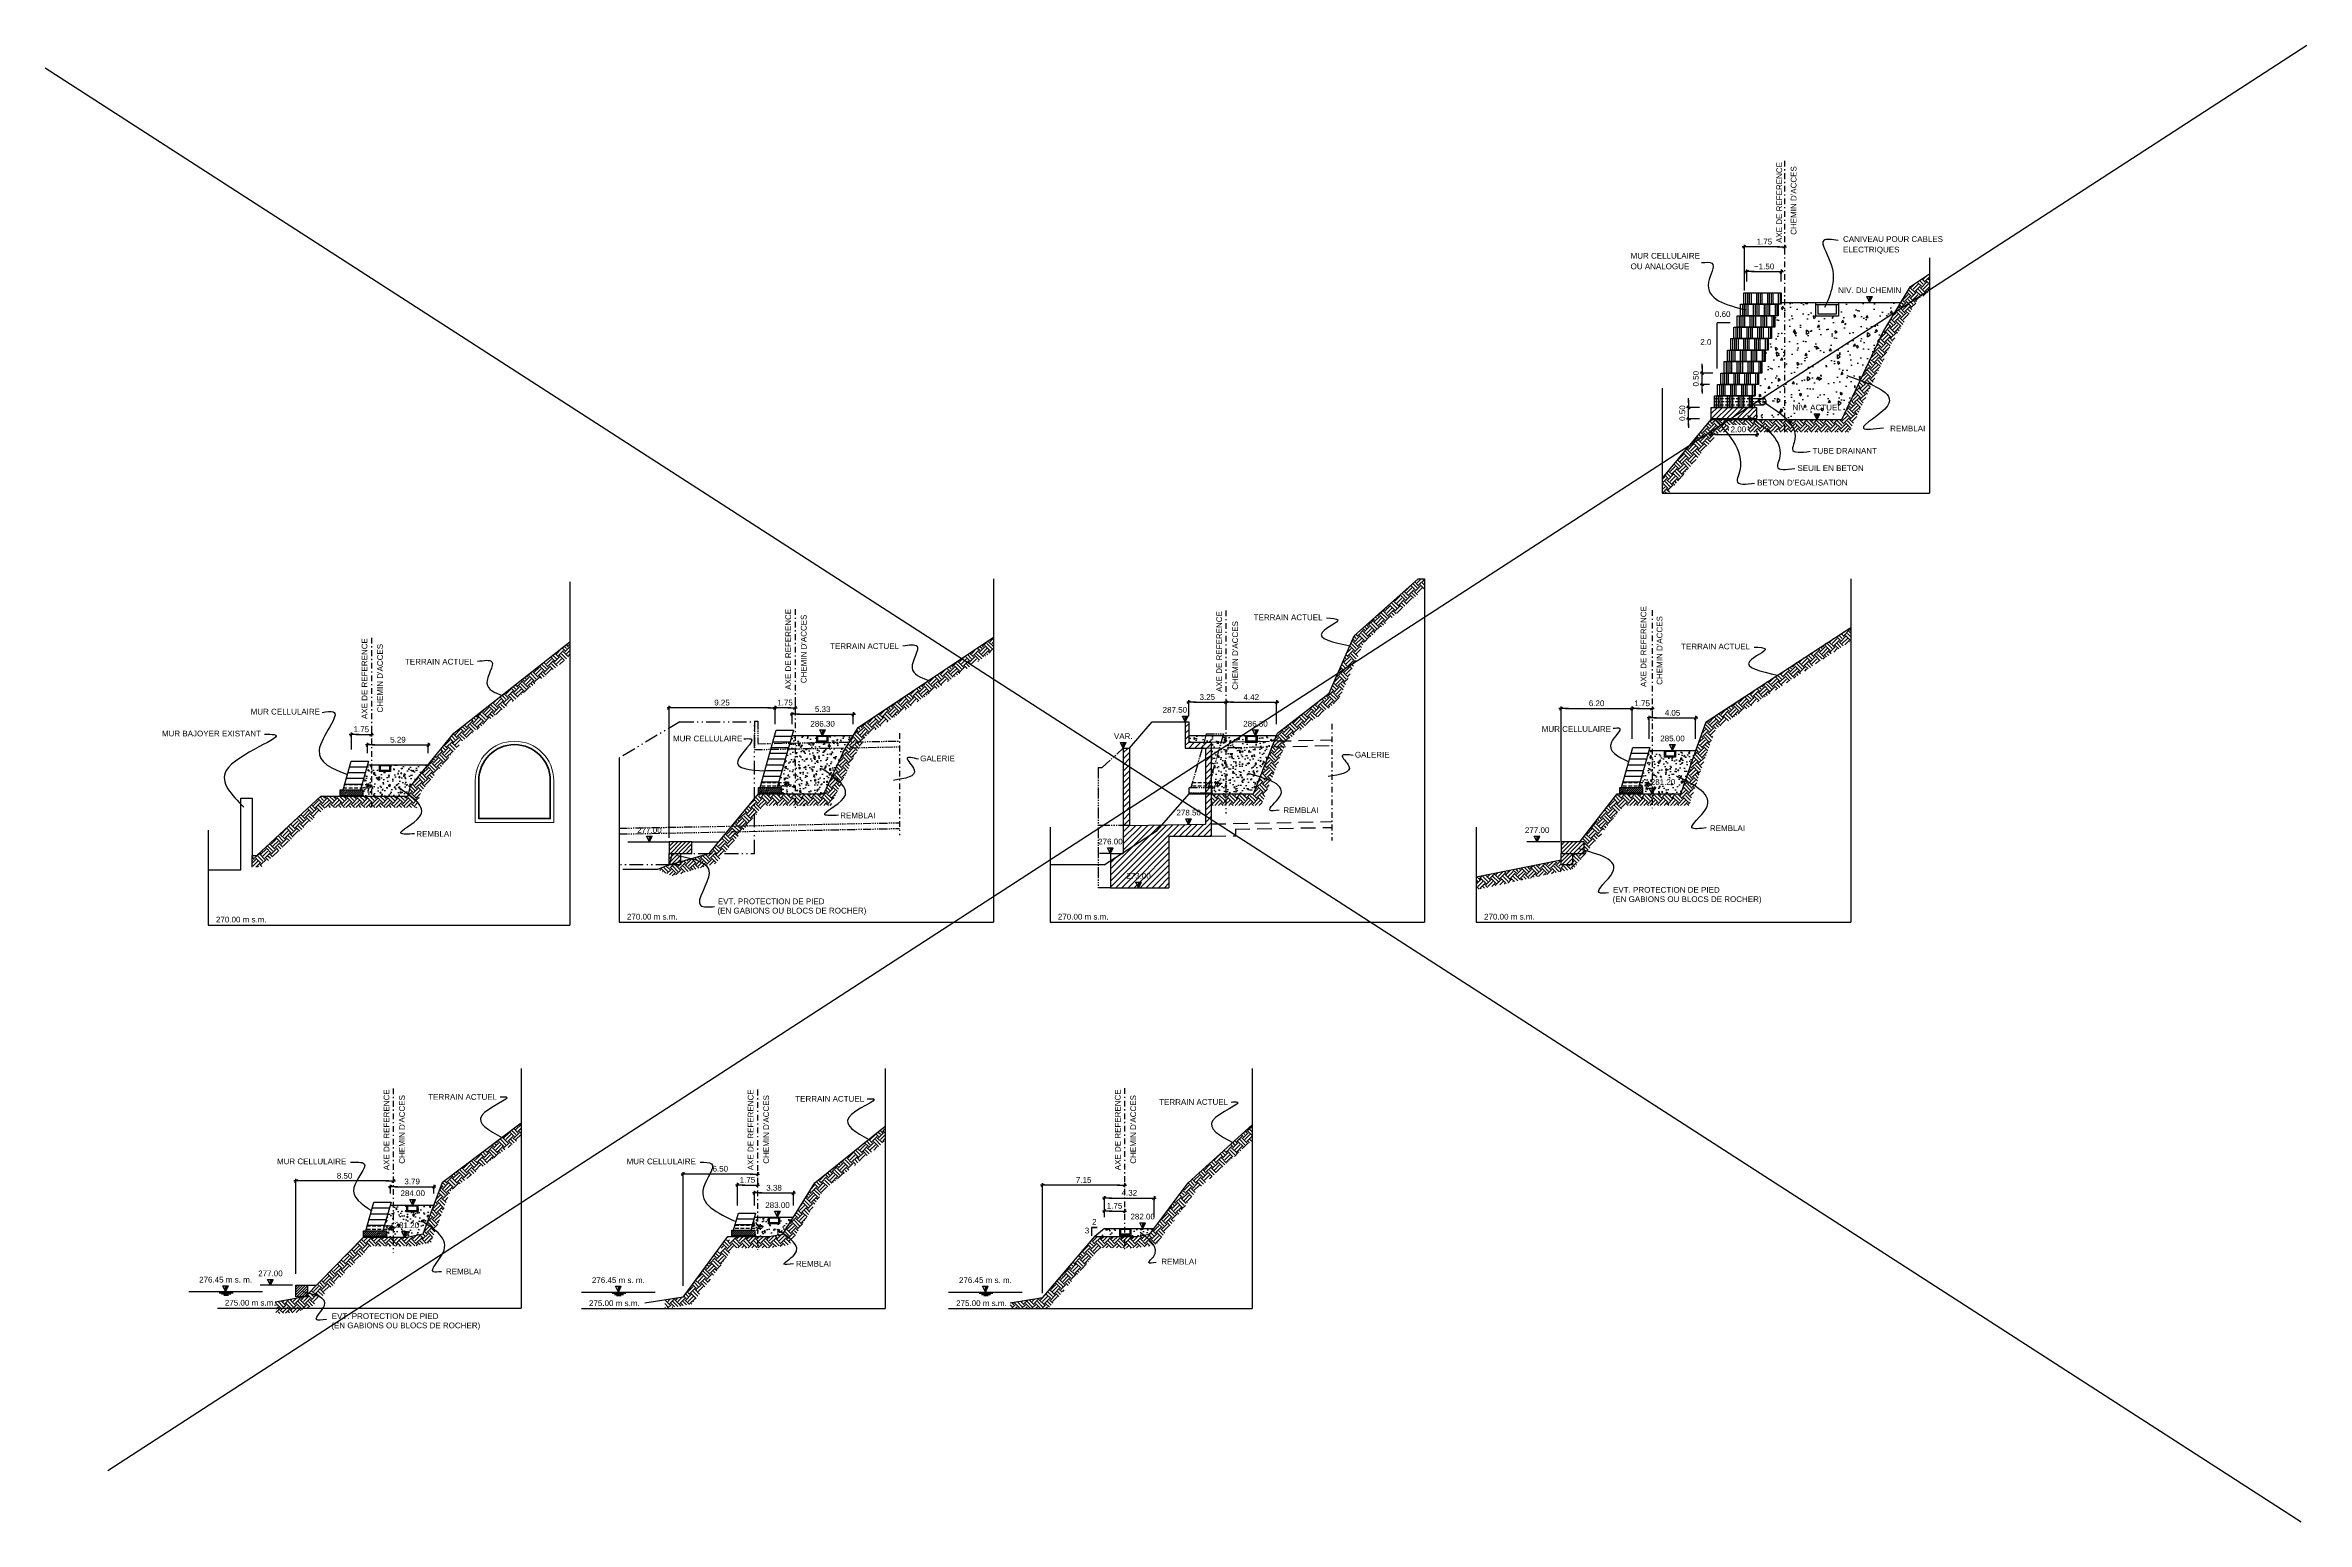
# Model space of a CAD drawing. Extents: x -427 to 62994, y 410 to 109394.
# Drawn here: x 8.2 to 205.7, y 515.1 to 644 of the extents above; entities that cross this region are included whole.
import ezdxf
from ezdxf.enums import TextEntityAlignment as Align

# ---------------------------------------------------------------- set-up
doc = ezdxf.new("R2010")
doc.units = 0
doc.header["$MEASUREMENT"] = 0
for name, pattern in [('ACAD_ISO04W100', [30, 24, -3, 0, -3]), ('ACAD_ISO05W100', [36, 24, -3, 0, -3, 0, -3, 0, -3]), ('ACAD_ISO12W100', [21, 12, -3, 0, -3, 0, -3]), ('NASCOSTA', [9.525, 6.35, -3.175]), ('TRATTOPUNTO', [1, 0.5, -0.25, 0, -0.25])]:
    doc.linetypes.add(name, pattern=pattern)
for name, color, linetype in [('DIME', 6, 'Continuous'), ('LIN010CO', 2, 'Continuous'), ('LIN018CO', 6, 'Continuous'), ('LIN018TR', 6, 'NASCOSTA'), ('LIN025CO', 7, 'Continuous'), ('LIN035CO', 1, 'Continuous'), ('LIN050CO', 3, 'Continuous'), ('TEXT035', 1, 'Continuous')]:
    doc.layers.add(name, color=color, linetype=linetype)
doc.layers.add('LINE035', color=1, linetype='Continuous', lineweight=35)
doc.layers.add('no_plot', color=5, linetype='Continuous', plot=False)
doc.styles.add('ARIAL', font='arial.ttf')
doc.styles.add('ROMANS', font='romans.shx')
doc.linetypes.add('ROCCIA', pattern='A,0.25,[130,BERETTA.shx,S=0.1,R=0,X=0,Y=0],-0.2,0.25', length=0.7)
doc.dimstyles.new('BO1', dxfattribs={"dimtxt": 0.25, "dimasz": 0.2, "dimexe": 0, "dimexo": 0.5, "dimgap": 0.1, "dimtad": 1, "dimzin": 0, "dimdsep": 46, "dimtxsty": 'ROMANS', "dimblk1": 'LINE', "dimblk2": 'LINE', "dimsah": 1, "dimcen": 2.5, "dimclrd": 256, "dimclre": 256, "dimclrt": 1, "dimadec": 0, "dimazin": 0, "dimtfac": 1, "dimtmove": 2, "dimatfit": 3, "dimldrblk": 'LINE', "dimfxl": 1, "dimtvp": 1, "dimtolj": 1, "dimtzin": 0, "dimarcsym": 0})
pattern_1 = [(45, (235.1124, 441.31905), (6e-17, 0.8838835), [0.625, -0.625]), (45, (234.94666, 441.4848), (6e-17, 0.8838835), [0.625, -0.625]), (45, (234.7809, 441.6505), (6e-17, 0.8838835), [0.625, -0.625]), (135, (234.7809, 441.761), (-0.8838835, 1e-16), [0.625, -0.625]), (135, (234.94666, 441.9267), (-0.8838835, 1e-16), [0.625, -0.625]), (135, (235.1124, 442.09245), (-0.8838835, 1e-16), [0.625, -0.625])]
pattern_2 = [(45, (235.11238, 441.36905), (-0.08838835, 0.08838835), [])]
pattern_3 = [(45, (235.11238, 441.31905), (-0.1767767, 0.1767767), [])]
pattern_4 = [(95, (235.1124, 441.31905), (0.827328, 0.6942106), [0.1125, -1.2375]), (40, (235.1124, 441.319), (-0.9449883, 0.650652), [0.09, -0.99]), (145.4514, (235.1813, 441.3769), (-0.117659, 1.344863), [0.0956103, -1.051713]), (91.1842, (234.9003, 441.5312), (1.3075395, 0.956421), [0.16875, -1.85625]), (141.6356, (235.0092, 441.6109), (-0.041849, 2.024568), [0.143415, -1.57757]), (36.1842, (234.9003, 441.5312), (-0.04185, 2.024568), [0.135, -1.485]), (66, (235.05935, 441.5842), (1.0601574, 0.2060737), [0.1125, -1.2375]), (11, (235.0594, 441.5842), (-0.511063, 1.0272127), [0.09, -0.99]), (116.4514, (235.1477, 441.6014), (0.5490954, 1.233286), [0.0956103, -1.051713]), (82.5, (235.1124, 441.31905), (-0.3401898, 0.3659847), [0, -0.978, 0, -1.005, 0, -0.99375]), (52.5, (235.1124, 441.31905), (-0.1393094, 0.6973642), [0, -0.573, 0, -0.9555, 0, -0.37875]), (12.5, (234.87586, 441.08252), (0.59012725, 0.54228114), [0, -0.375, 0, -1.17, 0, -1.5525]), (2.5, (234.7698, 440.97645), (0.512385, 0.7247397), [0, -0.4875, 0, -0.777, 0, -1.1025])]
pattern_5 = [(95, (235.1124, 441.31905), (0.827328, 0.6942106), [0.1125, -1.2375]), (40, (235.1124, 441.319), (-0.944988, 0.650652), [0.09, -0.99]), (145.4514, (235.1813, 441.3769), (-0.117659, 1.344863), [0.0956103, -1.051713]), (91.1842, (234.9003, 441.5312), (1.3075395, 0.956421), [0.16875, -1.85625]), (141.6356, (235.0092, 441.6109), (-0.041849, 2.024568), [0.143415, -1.57757]), (36.1842, (234.9003, 441.5312), (-0.04185, 2.024568), [0.135, -1.485]), (66, (235.05935, 441.5842), (1.0601574, 0.2060737), [0.1125, -1.2375]), (11, (235.0594, 441.5842), (-0.511063, 1.0272127), [0.09, -0.99]), (116.4514, (235.1477, 441.6014), (0.5490954, 1.233286), [0.0956103, -1.051713]), (82.5, (235.1124, 441.31905), (-0.3401898, 0.3659847), [0, -0.978, 0, -1.005, 0, -0.99375]), (52.5, (235.1124, 441.31905), (-0.1393094, 0.6973642), [0, -0.573, 0, -0.9555, 0, -0.37875]), (12.5, (234.87586, 441.08252), (0.59012725, 0.54228114), [0, -0.375, 0, -1.17, 0, -1.5525]), (2.5, (234.7698, 440.97645), (0.512385, 0.7247397), [0, -0.4875, 0, -0.777, 0, -1.1025])]

# ---------------------------------------------------------------- blocks, each defined once
blk = doc.blocks.new('LINE')
for p, q in [((-1.6, 0), (0.45, 0)), ((0, 0.45), (0, -0.45))]:
    blk.add_line(p, q)
at = {"color": 3}
blk.add_line((-0.32, -0.32), (0.32, 0.32), dxfattribs=at)
blk = doc.blocks.new('*D5')
at = {"layer": 'Defpoints', "color": 0, "transparency": 16777216}
for p in [(71.95, 586.13), (73.7, 585.57), (71.95, 583.72)]:
    blk.add_point(p, dxfattribs=at)
at = {"layer": 'DIME', "lineweight": -2, "transparency": 16777216}
for p, q in [((73.7, 586.57), (73.7, 586.13)), ((71.95, 584.72), (71.95, 586.13)), ((73.3, 586.13), (72.35, 586.13))]:
    blk.add_line(p, q, dxfattribs=at)
at = {"layer": 'DIME', "lineweight": -2, "transparency": 16777216, "xscale": 0.4, "yscale": 0.4, "zscale": 0.4, "rotation": 180}
blk.add_blockref('LINE', (71.95, 586.13), dxfattribs=at)
at = {"layer": 'DIME', "lineweight": -2, "transparency": 16777216, "xscale": 0.4, "yscale": 0.4, "zscale": 0.4}
blk.add_blockref('LINE', (73.7, 586.13), dxfattribs=at)
at = {"layer": 'DIME', "color": 1, "transparency": 16777216, "insert": (72.82, 586.59), "char_height": 0.5, "attachment_point": 5, "style": 'ARIAL'}
blk.add_mtext('\\A1;1.75', dxfattribs=at)
blk = doc.blocks.new('*D6')
at = {"layer": 'Defpoints', "color": 0, "transparency": 16777216}
for p in [(62.7, 586.13), (71.95, 583.72), (62.7, 573.8)]:
    blk.add_point(p, dxfattribs=at)
at = {"layer": 'DIME', "lineweight": -2, "transparency": 16777216}
for p, q in [((62.7, 574.8), (62.7, 586.13)), ((71.55, 586.13), (63.1, 586.13)), ((71.95, 584.72), (71.95, 586.13))]:
    blk.add_line(p, q, dxfattribs=at)
at = {"layer": 'DIME', "lineweight": -2, "transparency": 16777216, "xscale": 0.4, "yscale": 0.4, "zscale": 0.4, "rotation": 180}
blk.add_blockref('LINE', (62.7, 586.13), dxfattribs=at)
at = {"layer": 'DIME', "lineweight": -2, "transparency": 16777216, "xscale": 0.4, "yscale": 0.4, "zscale": 0.4}
blk.add_blockref('LINE', (71.95, 586.13), dxfattribs=at)
at = {"layer": 'DIME', "color": 1, "transparency": 16777216, "insert": (67.32, 586.59), "char_height": 0.5, "attachment_point": 5, "style": 'ARIAL'}
blk.add_mtext('\\A1;9.25', dxfattribs=at)
blk = doc.blocks.new('LIVELLI1')
at = {"layer": 'LIN018CO'}
blk.add_solid([(0, 0.25), (0, 0), (0.125, 0.25)], dxfattribs=at)
at = {"layer": 'LIN035CO'}
for p, q in [((-0.125, 0.25), (0.125, 0.25)), ((0, 0), (-0.125, 0.25)), ((0, 0), (0, 0.25)), ((0, 0), (0.125, 0.25))]:
    blk.add_line(p, q, dxfattribs=at)
at = {"layer": 'TEXT035', "style": 'ARIAL'}
blk.add_attdef('VALORE', text='', height=0.25, dxfattribs=at).set_placement((0, 0.395), align=Align.CENTER)
blk = doc.blocks.new('*D11')
at = {"layer": 'Defpoints', "color": 0, "transparency": 16777216}
for p in [(146.77, 586.07), (146.77, 582.42), (140.57, 573.42)]:
    blk.add_point(p, dxfattribs=at)
at = {"layer": 'DIME', "lineweight": -2, "transparency": 16777216}
for p, q in [((140.57, 574.42), (140.57, 586.07)), ((140.97, 586.07), (146.37, 586.07)), ((146.77, 583.42), (146.77, 586.07))]:
    blk.add_line(p, q, dxfattribs=at)
at = {"layer": 'DIME', "lineweight": -2, "transparency": 16777216, "xscale": 0.4, "yscale": 0.4, "zscale": 0.4, "rotation": 180}
blk.add_blockref('LINE', (140.57, 586.07), dxfattribs=at)
at = {"layer": 'DIME', "lineweight": -2, "transparency": 16777216, "xscale": 0.4, "yscale": 0.4, "zscale": 0.4}
blk.add_blockref('LINE', (146.77, 586.07), dxfattribs=at)
at = {"layer": 'DIME', "color": 1, "transparency": 16777216, "insert": (143.67, 586.53), "char_height": 0.5, "attachment_point": 5, "style": 'ARIAL'}
blk.add_mtext('\\A1;6.20', dxfattribs=at)
blk = doc.blocks.new('*D12')
at = {"layer": 'Defpoints', "color": 0, "transparency": 16777216}
for p in [(30.12, 544.83), (38.62, 544.74), (30.12, 535.72)]:
    blk.add_point(p, dxfattribs=at)
at = {"layer": 'DIME', "lineweight": -2, "transparency": 16777216}
for p, q in [((30.12, 536.72), (30.12, 544.83)), ((38.22, 544.83), (30.52, 544.83))]:
    blk.add_line(p, q, dxfattribs=at)
at = {"layer": 'DIME', "lineweight": -2, "transparency": 16777216, "xscale": 0.4, "yscale": 0.4, "zscale": 0.4, "rotation": 180}
blk.add_blockref('LINE', (30.12, 544.83), dxfattribs=at)
at = {"layer": 'DIME', "lineweight": -2, "transparency": 16777216, "xscale": 0.4, "yscale": 0.4, "zscale": 0.4}
blk.add_blockref('LINE', (38.62, 544.83), dxfattribs=at)
at = {"layer": 'DIME', "color": 1, "transparency": 16777216, "insert": (34.37, 545.28), "char_height": 0.5, "attachment_point": 5, "style": 'ARIAL'}
blk.add_mtext('\\A1;8.50', dxfattribs=at)
blk = doc.blocks.new('*D7')
at = {"layer": 'Defpoints', "color": 0, "transparency": 16777216}
for p in [(63.92, 545.43), (70.42, 544.7), (63.92, 534.68)]:
    blk.add_point(p, dxfattribs=at)
at = {"layer": 'DIME', "lineweight": -2, "transparency": 16777216}
for p, q in [((63.92, 535.68), (63.92, 545.43)), ((70.02, 545.43), (64.32, 545.43))]:
    blk.add_line(p, q, dxfattribs=at)
at = {"layer": 'DIME', "lineweight": -2, "transparency": 16777216, "xscale": 0.4, "yscale": 0.4, "zscale": 0.4, "rotation": 180}
blk.add_blockref('LINE', (63.92, 545.43), dxfattribs=at)
at = {"layer": 'DIME', "lineweight": -2, "transparency": 16777216, "xscale": 0.4, "yscale": 0.4, "zscale": 0.4}
blk.add_blockref('LINE', (70.42, 545.43), dxfattribs=at)
at = {"layer": 'DIME', "color": 1, "transparency": 16777216, "insert": (67.17, 545.89), "char_height": 0.5, "attachment_point": 5, "style": 'ARIAL'}
blk.add_mtext('\\A1;6.50', dxfattribs=at)
blk = doc.blocks.new('*D8')
at = {"layer": 'Defpoints', "color": 0, "transparency": 16777216}
for p in [(95.31, 544.46), (102.46, 544.7), (95.31, 534.02)]:
    blk.add_point(p, dxfattribs=at)
at = {"layer": 'DIME', "lineweight": -2, "transparency": 16777216}
for p, q in [((95.31, 535.02), (95.31, 544.46)), ((102.06, 544.46), (95.71, 544.46))]:
    blk.add_line(p, q, dxfattribs=at)
at = {"layer": 'DIME', "lineweight": -2, "transparency": 16777216, "xscale": 0.4, "yscale": 0.4, "zscale": 0.4, "rotation": 180}
blk.add_blockref('LINE', (95.31, 544.46), dxfattribs=at)
at = {"layer": 'DIME', "lineweight": -2, "transparency": 16777216, "xscale": 0.4, "yscale": 0.4, "zscale": 0.4}
blk.add_blockref('LINE', (102.46, 544.46), dxfattribs=at)
at = {"layer": 'DIME', "color": 1, "transparency": 16777216, "insert": (98.89, 544.91), "char_height": 0.5, "attachment_point": 5, "style": 'ARIAL'}
blk.add_mtext('\\A1;7.15', dxfattribs=at)
blk = doc.blocks.new('cavi')
at = {"layer": 'LIN025CO'}
for p, q in [((-1.2, -0.1), (-1.2, -0.7)), ((-1.2, -0.1), (-0.2, -0.1)), ((-0.2, -0.2), (-1.2, -0.2)), ((-0.2, -0.7), (-1.2, -0.7)), ((-1.1, -0.2), (-1.1, -0.6)), ((-0.3, -0.6), (-1.1, -0.6)), ((-0.3, -0.2), (-0.3, -0.6)), ((-0.2, -0.1), (-0.2, -0.7))]:
    blk.add_line(p, q, dxfattribs=at)
blk = doc.blocks.new('*D10')
at = {"layer": 'Defpoints', "color": 0, "transparency": 16777216}
for p in [(111.32, 586.63), (108.07, 584.42), (111.32, 584.12)]:
    blk.add_point(p, dxfattribs=at)
at = {"layer": 'DIME', "lineweight": -2, "transparency": 16777216}
for p, q in [((108.07, 585.42), (108.07, 586.63)), ((108.47, 586.63), (110.92, 586.63))]:
    blk.add_line(p, q, dxfattribs=at)
at = {"layer": 'DIME', "lineweight": -2, "transparency": 16777216, "xscale": 0.4, "yscale": 0.4, "zscale": 0.4, "rotation": 180}
blk.add_blockref('LINE', (108.07, 586.63), dxfattribs=at)
at = {"layer": 'DIME', "lineweight": -2, "transparency": 16777216, "xscale": 0.4, "yscale": 0.4, "zscale": 0.4}
blk.add_blockref('LINE', (111.32, 586.63), dxfattribs=at)
at = {"layer": 'DIME', "color": 1, "transparency": 16777216, "insert": (109.69, 587.08), "char_height": 0.5, "attachment_point": 5, "style": 'ARIAL'}
blk.add_mtext('\\A1;3.25', dxfattribs=at)
blk = doc.blocks.new('*D13')
at = {"layer": 'Defpoints', "color": 0, "transparency": 16777216}
for p in [(70.42, 544.47), (70.42, 543.78), (68.67, 541.68)]:
    blk.add_point(p, dxfattribs=at)
at = {"layer": 'DIME', "lineweight": -2, "transparency": 16777216}
for p, q in [((68.67, 542.68), (68.67, 544.47)), ((69.07, 544.47), (70.02, 544.47)), ((70.42, 544.78), (70.42, 544.47))]:
    blk.add_line(p, q, dxfattribs=at)
at = {"layer": 'DIME', "lineweight": -2, "transparency": 16777216, "xscale": 0.4, "yscale": 0.4, "zscale": 0.4, "rotation": 180}
blk.add_blockref('LINE', (68.67, 544.47), dxfattribs=at)
at = {"layer": 'DIME', "lineweight": -2, "transparency": 16777216, "xscale": 0.4, "yscale": 0.4, "zscale": 0.4}
blk.add_blockref('LINE', (70.42, 544.47), dxfattribs=at)
at = {"layer": 'DIME', "color": 1, "transparency": 16777216, "insert": (69.54, 544.92), "char_height": 0.5, "attachment_point": 5, "style": 'ARIAL'}
blk.add_mtext('\\A1;1.75', dxfattribs=at)
blk = doc.blocks.new('*D14')
at = {"layer": 'Defpoints', "color": 0, "transparency": 16777216}
for p in [(102.46, 542.2), (100.71, 540.68), (102.46, 540.68)]:
    blk.add_point(p, dxfattribs=at)
at = {"layer": 'DIME', "lineweight": -2, "transparency": 16777216}
for p, q in [((100.71, 541.68), (100.71, 542.2)), ((101.11, 542.2), (102.06, 542.2))]:
    blk.add_line(p, q, dxfattribs=at)
at = {"layer": 'DIME', "lineweight": -2, "transparency": 16777216, "xscale": 0.4, "yscale": 0.4, "zscale": 0.4, "rotation": 180}
blk.add_blockref('LINE', (100.71, 542.2), dxfattribs=at)
at = {"layer": 'DIME', "lineweight": -2, "transparency": 16777216, "xscale": 0.4, "yscale": 0.4, "zscale": 0.4}
blk.add_blockref('LINE', (102.46, 542.2), dxfattribs=at)
at = {"layer": 'DIME', "color": 1, "transparency": 16777216, "insert": (101.59, 542.66), "char_height": 0.5, "attachment_point": 5, "style": 'ARIAL'}
blk.add_mtext('\\A1;1.75', dxfattribs=at)
blk = doc.blocks.new('*D17')
at = {"layer": 'Defpoints', "color": 0, "transparency": 16777216}
for p in [(148.52, 586.07), (148.52, 583.44), (146.77, 582.42)]:
    blk.add_point(p, dxfattribs=at)
at = {"layer": 'DIME', "lineweight": -2, "transparency": 16777216}
for p, q in [((146.77, 583.42), (146.77, 586.07)), ((147.17, 586.07), (148.12, 586.07))]:
    blk.add_line(p, q, dxfattribs=at)
at = {"layer": 'DIME', "lineweight": -2, "transparency": 16777216, "xscale": 0.4, "yscale": 0.4, "zscale": 0.4, "rotation": 180}
blk.add_blockref('LINE', (146.77, 586.07), dxfattribs=at)
at = {"layer": 'DIME', "lineweight": -2, "transparency": 16777216, "xscale": 0.4, "yscale": 0.4, "zscale": 0.4}
blk.add_blockref('LINE', (148.52, 586.07), dxfattribs=at)
at = {"layer": 'DIME', "color": 1, "transparency": 16777216, "insert": (147.65, 586.53), "char_height": 0.5, "attachment_point": 5, "style": 'ARIAL'}
blk.add_mtext('\\A1;1.75', dxfattribs=at)
blk = doc.blocks.new('*D24')
at = {"layer": 'Defpoints', "color": 0, "transparency": 16777216}
for p in [(156.57, 626.39), (160.07, 622.37), (156.57, 621.57)]:
    blk.add_point(p, dxfattribs=at)
at = {"layer": 'DIME', "lineweight": -2, "transparency": 16777216}
for p, q in [((156.57, 622.57), (156.57, 626.39)), ((159.67, 626.39), (156.97, 626.39))]:
    blk.add_line(p, q, dxfattribs=at)
at = {"layer": 'DIME', "lineweight": -2, "transparency": 16777216, "xscale": 0.4, "yscale": 0.4, "zscale": 0.4, "rotation": 180}
blk.add_blockref('LINE', (156.57, 626.39), dxfattribs=at)
at = {"layer": 'DIME', "lineweight": -2, "transparency": 16777216, "xscale": 0.4, "yscale": 0.4, "zscale": 0.4}
blk.add_blockref('LINE', (160.07, 626.39), dxfattribs=at)
at = {"layer": 'DIME', "color": 1, "transparency": 16777216, "insert": (158.32, 626.84), "char_height": 0.5, "attachment_point": 5, "style": 'ARIAL'}
blk.add_mtext('\\A1;1.75', dxfattribs=at)
blk = doc.blocks.new('*D25')
at = {"layer": 'Defpoints', "color": 0, "transparency": 16777216}
for p in [(151.71, 612.37), (153.67, 612.37), (153.67, 611.37)]:
    blk.add_point(p, dxfattribs=at)
at = {"layer": 'DIME', "lineweight": -2, "transparency": 16777216}
for p, q in [((151.71, 612.77), (151.71, 613.17)), ((152.67, 612.37), (151.71, 612.37)), ((151.71, 611.37), (151.71, 612.37)), ((152.67, 611.37), (151.71, 611.37)), ((151.71, 610.97), (151.71, 610.57))]:
    blk.add_line(p, q, dxfattribs=at)
at = {"layer": 'DIME', "lineweight": -2, "transparency": 16777216, "xscale": 0.4, "yscale": 0.4, "zscale": 0.4}
for p, rotation in [((151.71, 612.37), 270), ((151.71, 611.37), 90)]:
    blk.add_blockref('LINE', p, dxfattribs=dict(at, rotation=rotation))
at = {"layer": 'DIME', "color": 1, "transparency": 16777216, "insert": (151.16, 611.87), "char_height": 0.5, "attachment_point": 5, "rotation": 90, "style": 'ARIAL'}
blk.add_mtext('\\A1;0.50', dxfattribs=at)
blk = doc.blocks.new('*D26')
at = {"layer": 'Defpoints', "color": 0, "transparency": 16777216}
for p in [(152.89, 615.37), (154.53, 614.37), (154.81, 615.37)]:
    blk.add_point(p, dxfattribs=at)
at = {"layer": 'DIME', "lineweight": -2, "transparency": 16777216}
for p, q in [((152.89, 615.77), (152.89, 616.17)), ((153.81, 615.37), (152.89, 615.37)), ((152.89, 614.37), (152.89, 615.37)), ((153.53, 614.37), (152.89, 614.37)), ((152.89, 613.97), (152.89, 613.57))]:
    blk.add_line(p, q, dxfattribs=at)
at = {"layer": 'DIME', "lineweight": -2, "transparency": 16777216, "xscale": 0.4, "yscale": 0.4, "zscale": 0.4}
for p, rotation in [((152.89, 615.37), 270), ((152.89, 614.37), 90)]:
    blk.add_blockref('LINE', p, dxfattribs=dict(at, rotation=rotation))
at = {"layer": 'DIME', "color": 1, "transparency": 16777216, "insert": (152.34, 614.87), "char_height": 0.5, "attachment_point": 5, "rotation": 90, "style": 'ARIAL'}
blk.add_mtext('\\A1;0.50', dxfattribs=at)
blk = doc.blocks.new('*D27')
at = {"layer": 'Defpoints', "color": 0, "transparency": 16777216}
blk.add_point((153.67, 611.32), dxfattribs=at)
at = {"layer": 'DIME', "lineweight": -2, "transparency": 16777216}
for p, q in [((153.67, 610.32), (153.67, 609.99)), ((157.67, 610.32), (157.67, 609.99)), ((154.07, 609.99), (157.27, 609.99))]:
    blk.add_line(p, q, dxfattribs=at)
at = {"layer": 'DIME', "color": 1, "transparency": 16777216, "insert": (156.05, 610.45), "char_height": 0.5, "attachment_point": 5, "style": 'ARIAL', "bg_fill": 3, "box_fill_scale": 1.25, "bg_fill_color": 256, "bg_fill_true_color": 13158600, "bg_fill_transparency": 0}
blk.add_mtext('\\A1;2.00', dxfattribs=at)
at = {"layer": 'Defpoints', "color": 0, "transparency": 16777216}
for p in [(157.67, 611.32), (157.67, 609.99)]:
    blk.add_point(p, dxfattribs=at)
at = {"layer": 'DIME', "lineweight": -2, "transparency": 16777216, "xscale": 0.4, "yscale": 0.4, "zscale": 0.4, "rotation": 180}
blk.add_blockref('LINE', (153.67, 609.99), dxfattribs=at)
at = {"layer": 'DIME', "lineweight": -2, "transparency": 16777216, "xscale": 0.4, "yscale": 0.4, "zscale": 0.4}
blk.add_blockref('LINE', (157.67, 609.99), dxfattribs=at)
blk = doc.blocks.new('*D28')
at = {"layer": 'Defpoints', "color": 0, "transparency": 16777216}
for p in [(159.8, 624.22), (156.8, 622.37), (159.8, 622.37)]:
    blk.add_point(p, dxfattribs=at)
at = {"layer": 'DIME', "lineweight": -2, "transparency": 16777216}
for p, q in [((156.8, 623.37), (156.8, 624.22)), ((157.2, 624.22), (159.4, 624.22)), ((159.8, 623.37), (159.8, 624.22))]:
    blk.add_line(p, q, dxfattribs=at)
at = {"layer": 'DIME', "lineweight": -2, "transparency": 16777216, "xscale": 0.4, "yscale": 0.4, "zscale": 0.4, "rotation": 180}
blk.add_blockref('LINE', (156.8, 624.22), dxfattribs=at)
at = {"layer": 'DIME', "lineweight": -2, "transparency": 16777216, "xscale": 0.4, "yscale": 0.4, "zscale": 0.4}
blk.add_blockref('LINE', (159.8, 624.22), dxfattribs=at)
at = {"layer": 'DIME', "color": 1, "transparency": 16777216, "insert": (158.3, 625.09), "char_height": 0.5, "attachment_point": 5, "style": 'ARIAL'}
blk.add_mtext('\\A1;\\P~1.50', dxfattribs=at)
blk = doc.blocks.new('*D29')
at = {"layer": 'Defpoints', "color": 0, "ltscale": 0.2, "transparency": 16777216}
for p in [(36.71, 583.8), (36.71, 583.38), (34.96, 581.49)]:
    blk.add_point(p, dxfattribs=at)
at = {"layer": 'LIN018TR', "lineweight": -2, "ltscale": 0.2, "transparency": 16777216}
for p, q in [((34.96, 582.49), (34.96, 583.8)), ((35.36, 583.8), (36.31, 583.8)), ((36.71, 584.38), (36.71, 583.8))]:
    blk.add_line(p, q, dxfattribs=at)
at = {"layer": 'LIN018TR', "lineweight": -2, "ltscale": 0.2, "transparency": 16777216, "xscale": 0.4, "yscale": 0.4, "zscale": 0.4, "rotation": 180}
blk.add_blockref('LINE', (34.96, 583.8), dxfattribs=at)
at = {"layer": 'LIN018TR', "lineweight": -2, "ltscale": 0.2, "transparency": 16777216, "xscale": 0.4, "yscale": 0.4, "zscale": 0.4}
blk.add_blockref('LINE', (36.71, 583.8), dxfattribs=at)
at = {"layer": 'LIN018TR', "color": 1, "ltscale": 0.2, "transparency": 16777216, "insert": (35.83, 584.26), "char_height": 0.5, "attachment_point": 5, "style": 'ARIAL'}
blk.add_mtext('\\A1;1.75', dxfattribs=at)
blk = doc.blocks.new('*D33')
at = {"layer": 'Defpoints', "color": 0, "transparency": 16777216}
for p in [(41.67, 582.9), (36.38, 581.17), (41.67, 581.17)]:
    blk.add_point(p, dxfattribs=at)
at = {"layer": 'DIME', "lineweight": -2, "transparency": 16777216}
for p, q in [((36.38, 582.17), (36.38, 582.9)), ((36.78, 582.9), (41.27, 582.9)), ((41.67, 582.17), (41.67, 582.9))]:
    blk.add_line(p, q, dxfattribs=at)
at = {"layer": 'DIME', "lineweight": -2, "transparency": 16777216, "xscale": 0.4, "yscale": 0.4, "zscale": 0.4, "rotation": 180}
blk.add_blockref('LINE', (36.38, 582.9), dxfattribs=at)
at = {"layer": 'DIME', "lineweight": -2, "transparency": 16777216, "xscale": 0.4, "yscale": 0.4, "zscale": 0.4}
blk.add_blockref('LINE', (41.67, 582.9), dxfattribs=at)
at = {"layer": 'DIME', "color": 1, "transparency": 16777216, "insert": (39.03, 583.35), "char_height": 0.5, "attachment_point": 5, "style": 'ARIAL'}
blk.add_mtext('\\A1;5.29', dxfattribs=at)
blk = doc.blocks.new('*D34')
at = {"layer": 'Defpoints', "color": 0, "transparency": 16777216}
for p in [(78.78, 585.57), (73.45, 583.72), (78.78, 583.72)]:
    blk.add_point(p, dxfattribs=at)
at = {"layer": 'DIME', "lineweight": -2, "transparency": 16777216}
for p, q in [((73.45, 584.72), (73.45, 585.57)), ((73.85, 585.57), (78.38, 585.57)), ((78.78, 584.72), (78.78, 585.57))]:
    blk.add_line(p, q, dxfattribs=at)
at = {"layer": 'DIME', "lineweight": -2, "transparency": 16777216, "xscale": 0.4, "yscale": 0.4, "zscale": 0.4, "rotation": 180}
blk.add_blockref('LINE', (73.45, 585.57), dxfattribs=at)
at = {"layer": 'DIME', "lineweight": -2, "transparency": 16777216, "xscale": 0.4, "yscale": 0.4, "zscale": 0.4}
blk.add_blockref('LINE', (78.78, 585.57), dxfattribs=at)
at = {"layer": 'DIME', "color": 1, "transparency": 16777216, "insert": (76.11, 586.02), "char_height": 0.5, "attachment_point": 5, "style": 'ARIAL'}
blk.add_mtext('\\A1;5.33', dxfattribs=at)
blk = doc.blocks.new('*D35')
at = {"layer": 'Defpoints', "color": 0, "transparency": 16777216}
for p in [(115.74, 586.63), (111.32, 583.72), (115.74, 583.72)]:
    blk.add_point(p, dxfattribs=at)
at = {"layer": 'DIME', "lineweight": -2, "transparency": 16777216}
for p, q in [((111.32, 584.72), (111.32, 586.63)), ((111.72, 586.63), (115.34, 586.63)), ((115.74, 584.72), (115.74, 586.63))]:
    blk.add_line(p, q, dxfattribs=at)
at = {"layer": 'DIME', "lineweight": -2, "transparency": 16777216, "xscale": 0.4, "yscale": 0.4, "zscale": 0.4, "rotation": 180}
blk.add_blockref('LINE', (111.32, 586.63), dxfattribs=at)
at = {"layer": 'DIME', "lineweight": -2, "transparency": 16777216, "xscale": 0.4, "yscale": 0.4, "zscale": 0.4}
blk.add_blockref('LINE', (115.74, 586.63), dxfattribs=at)
at = {"layer": 'DIME', "color": 1, "transparency": 16777216, "insert": (113.53, 587.08), "char_height": 0.5, "attachment_point": 5, "style": 'ARIAL'}
blk.add_mtext('\\A1;4.42', dxfattribs=at)
blk = doc.blocks.new('*D36')
at = {"layer": 'Defpoints', "color": 0, "transparency": 16777216}
for p in [(152.32, 585.25), (148.27, 582.42), (152.32, 582.42)]:
    blk.add_point(p, dxfattribs=at)
at = {"layer": 'DIME', "lineweight": -2, "transparency": 16777216}
for p, q in [((148.27, 583.42), (148.27, 585.25)), ((148.67, 585.25), (151.92, 585.25)), ((152.32, 583.42), (152.32, 585.25))]:
    blk.add_line(p, q, dxfattribs=at)
at = {"layer": 'DIME', "lineweight": -2, "transparency": 16777216, "xscale": 0.4, "yscale": 0.4, "zscale": 0.4, "rotation": 180}
blk.add_blockref('LINE', (148.27, 585.25), dxfattribs=at)
at = {"layer": 'DIME', "lineweight": -2, "transparency": 16777216, "xscale": 0.4, "yscale": 0.4, "zscale": 0.4}
blk.add_blockref('LINE', (152.32, 585.25), dxfattribs=at)
at = {"layer": 'DIME', "color": 1, "transparency": 16777216, "insert": (150.3, 585.7), "char_height": 0.5, "attachment_point": 5, "style": 'ARIAL'}
blk.add_mtext('\\A1;4.05', dxfattribs=at)
blk = doc.blocks.new('*D37')
at = {"layer": 'Defpoints', "color": 0, "transparency": 16777216}
for p in [(42.17, 544.32), (38.37, 542.72), (42.17, 542.72)]:
    blk.add_point(p, dxfattribs=at)
at = {"layer": 'DIME', "lineweight": -2, "transparency": 16777216}
for p, q in [((38.37, 543.72), (38.37, 544.32)), ((38.77, 544.32), (41.77, 544.32)), ((42.17, 543.72), (42.17, 544.32))]:
    blk.add_line(p, q, dxfattribs=at)
at = {"layer": 'DIME', "lineweight": -2, "transparency": 16777216, "xscale": 0.4, "yscale": 0.4, "zscale": 0.4, "rotation": 180}
blk.add_blockref('LINE', (38.37, 544.32), dxfattribs=at)
at = {"layer": 'DIME', "lineweight": -2, "transparency": 16777216, "xscale": 0.4, "yscale": 0.4, "zscale": 0.4}
blk.add_blockref('LINE', (42.17, 544.32), dxfattribs=at)
at = {"layer": 'DIME', "color": 1, "transparency": 16777216, "insert": (40.27, 544.78), "char_height": 0.5, "attachment_point": 5, "style": 'ARIAL'}
blk.add_mtext('\\A1;3.79', dxfattribs=at)
blk = doc.blocks.new('*D38')
at = {"layer": 'Defpoints', "color": 0, "transparency": 16777216}
for p in [(73.55, 543.78), (70.17, 541.68), (73.55, 541.68)]:
    blk.add_point(p, dxfattribs=at)
at = {"layer": 'DIME', "lineweight": -2, "transparency": 16777216}
for p, q in [((70.17, 542.68), (70.17, 543.78)), ((70.57, 543.78), (73.15, 543.78)), ((73.55, 542.68), (73.55, 543.78))]:
    blk.add_line(p, q, dxfattribs=at)
at = {"layer": 'DIME', "lineweight": -2, "transparency": 16777216, "xscale": 0.4, "yscale": 0.4, "zscale": 0.4, "rotation": 180}
blk.add_blockref('LINE', (70.17, 543.78), dxfattribs=at)
at = {"layer": 'DIME', "lineweight": -2, "transparency": 16777216, "xscale": 0.4, "yscale": 0.4, "zscale": 0.4}
blk.add_blockref('LINE', (73.55, 543.78), dxfattribs=at)
at = {"layer": 'DIME', "color": 1, "transparency": 16777216, "insert": (71.86, 544.23), "char_height": 0.5, "attachment_point": 5, "style": 'ARIAL'}
blk.add_mtext('\\A1;3.38', dxfattribs=at)
blk = doc.blocks.new('*D39')
at = {"layer": 'Defpoints', "color": 0, "transparency": 16777216}
for p in [(105.04, 543.33), (100.71, 540.68), (105.04, 540.68)]:
    blk.add_point(p, dxfattribs=at)
at = {"layer": 'DIME', "lineweight": -2, "transparency": 16777216}
for p, q in [((100.71, 541.68), (100.71, 543.33)), ((101.11, 543.33), (104.64, 543.33)), ((105.04, 541.68), (105.04, 543.33))]:
    blk.add_line(p, q, dxfattribs=at)
at = {"layer": 'DIME', "lineweight": -2, "transparency": 16777216, "xscale": 0.4, "yscale": 0.4, "zscale": 0.4, "rotation": 180}
blk.add_blockref('LINE', (100.71, 543.33), dxfattribs=at)
at = {"layer": 'DIME', "lineweight": -2, "transparency": 16777216, "xscale": 0.4, "yscale": 0.4, "zscale": 0.4}
blk.add_blockref('LINE', (105.04, 543.33), dxfattribs=at)
at = {"layer": 'DIME', "color": 1, "transparency": 16777216, "insert": (102.88, 543.79), "char_height": 0.5, "attachment_point": 5, "style": 'ARIAL'}
blk.add_mtext('\\A1;4.32', dxfattribs=at)

msp = doc.modelspace()

# ---------------------------------------------------------------- hatches: boundary and pattern name
at = {"layer": 'LIN010CO'}
h = msp.add_hatch(dxfattribs=at)
h.set_pattern_fill('EARTH', color=256, scale=2.5, angle=45)
h.set_pattern_definition([(45, (235.1124, 441.31905), (2e-16, 0.8838835), [0.625, -0.625]), (45, (234.94666, 441.4848), (2e-16, 0.8838835), [0.625, -0.625]), (45, (234.7809, 441.6505), (2e-16, 0.8838835), [0.625, -0.625]), (135, (234.7809, 441.761), (-0.8838835, 2e-16), [0.625, -0.625]), (135, (234.94666, 441.9267), (-0.8838835, 2e-16), [0.625, -0.625]), (135, (235.1124, 442.09245), (-0.8838835, 2e-16), [0.625, -0.625])])
edge = h.paths.add_edge_path()
edge.add_spline(control_points=[(166.691, 614.736), (167.046, 614.608), (167.386, 614.477), (167.695, 614.342)], knot_values=[0.8094371, 0.8094371, 0.8094371, 0.8094371, 1.5688005, 1.5688005, 1.5688005, 1.5688005], degree=3, periodic=0)
edge.add_line((167.695, 614.342), (169.341, 617.817))
edge.add_line((169.341, 617.817), (171.741, 621.817))
edge.add_line((171.741, 621.817), (172.732, 622.477))
edge.add_line((172.732, 622.477), (172.732, 624.026))
edge.add_line((172.732, 624.026), (171.072, 622.92))
edge.add_line((171.072, 622.92), (168.672, 618.92))
edge.add_line((168.672, 618.92), (166.691, 614.736))
edge = h.paths.add_edge_path()
edge.add_spline(control_points=[(167.695, 614.342), (167.386, 614.477), (167.046, 614.608), (166.691, 614.736)], knot_values=[0.8094371, 0.8094371, 0.8094371, 0.8094371, 1.5688005, 1.5688005, 1.5688005, 1.5688005], degree=3, periodic=0)
edge.add_line((166.691, 614.736), (165.072, 611.32))
edge.add_line((165.072, 611.32), (160.072, 611.32))
edge.add_line((160.072, 611.32), (160.072, 610.217))
edge.add_line((160.072, 610.217), (165.741, 610.217))
edge.add_line((165.741, 610.217), (167.695, 614.342))
edge = h.paths.add_edge_path()
edge.add_spline(control_points=[(157.348, 611.32), (157.868, 610.964), (158.364, 610.603), (158.767, 610.217)], knot_values=[0.4810201, 0.4810201, 0.4810201, 0.4810201, 2.0092075, 2.0092075, 2.0092075, 2.0092075], degree=3, periodic=0)
edge.add_line((158.767, 610.217), (160.072, 610.217))
edge.add_line((160.072, 610.217), (160.072, 611.32))
edge.add_line((160.072, 611.32), (157.348, 611.32))
edge = h.paths.add_edge_path()
edge.add_spline(control_points=[(158.767, 610.217), (158.364, 610.603), (157.868, 610.964), (157.348, 611.32)], knot_values=[0.4810201, 0.4810201, 0.4810201, 0.4810201, 2.0092075, 2.0092075, 2.0092075, 2.0092075], degree=3, periodic=0)
edge.add_line((157.348, 611.32), (153.672, 611.32))
edge.add_line((153.672, 611.32), (149.394, 606.146))
edge.add_line((149.394, 606.146), (149.394, 604.88))
edge.add_line((149.394, 604.88), (150.013, 604.88))
edge.add_line((150.013, 604.88), (150.062, 605.042))
edge.add_line((150.062, 605.042), (154.341, 610.217))
edge.add_line((154.341, 610.217), (158.767, 610.217))
h = msp.add_hatch(dxfattribs=at)
h.set_pattern_fill('ANSI34', color=256, scale=0.05, angle=45, style=0)
h.set_pattern_definition([(90, (237.6712, 450.369), (-0.9525, 2e-16), []), (90, (237.83, 450.5278), (-0.9525, 2e-16), []), (90, (237.9887, 450.6865), (-0.9525, 2e-16), []), (90, (238.1475, 450.8453), (-0.9525, 2e-16), [])])
h.paths.add_polyline_path([(156.515, 622.37), (159.8, 622.37), (159.8, 621.37), (156.515, 621.37)])
h = msp.add_hatch(dxfattribs=at)
h.set_pattern_fill('ANSI34', color=256, scale=0.05, angle=45, style=0)
h.set_pattern_definition([(90, (237.1026, 448.369), (-0.9525, 2e-16), []), (90, (237.2613, 448.5278), (-0.9525, 2e-16), []), (90, (237.4201, 448.6865), (-0.9525, 2e-16), []), (90, (237.5788, 448.8453), (-0.9525, 2e-16), [])])
h.paths.add_polyline_path([(155.947, 620.37), (159.231, 620.37), (159.231, 619.37), (155.947, 619.37)])
h = msp.add_hatch(dxfattribs=at)
h.set_pattern_fill('ANSI34', color=256, scale=0.05, angle=45, style=0)
h.set_pattern_definition([(90, (237.3869, 449.369), (-0.9525, 2e-16), []), (90, (237.5456, 449.5278), (-0.9525, 2e-16), []), (90, (237.7044, 449.6865), (-0.9525, 2e-16), []), (90, (237.8631, 449.8453), (-0.9525, 2e-16), [])])
h.paths.add_polyline_path([(156.231, 621.37), (159.515, 621.37), (159.515, 620.37), (156.231, 620.37)])
h = msp.add_hatch(dxfattribs=at)
h.set_pattern_fill('AR-CONC', color=256, scale=0.3, angle=45, style=0)
h.set_pattern_definition([(95, (235.1124, 441.319), (1.654656, 1.388421), [0.225, -2.475]), (40, (235.1124, 441.319), (-1.889977, 1.301304), [0.18, -1.98]), (145.4514, (235.2503, 441.4347), (-0.235318, 2.689726), [0.19122, -2.103426]), (91.1842, (234.688, 441.7433), (2.61508, 1.91284), [0.3375, -3.7125]), (141.6356, (234.906, 441.9027), (-0.083697, 4.049135), [0.28683, -3.15514]), (36.1842, (234.688, 441.7433), (-0.0837, 4.049135), [0.27, -2.97]), (66, (235.0063, 441.8494), (2.120315, 0.412147), [0.225, -2.475]), (11, (235.0063, 441.8494), (-1.022126, 2.054425), [0.18, -1.98]), (116.4514, (235.183, 441.8837), (1.09819, 2.466572), [0.19122, -2.103426]), (82.5, (235.1124, 441.31905), (-0.6803796, 0.7319695), [0, -1.956, 0, -2.01, 0, -1.9875]), (52.5, (235.1124, 441.319), (-0.278619, 1.3947283), [0, -1.146, 0, -1.911, 0, -0.7575]), (12.5, (234.6393, 440.846), (1.1802545, 1.0845623), [0, -0.75, 0, -2.34, 0, -3.105]), (2.5, (234.4272, 440.6339), (1.02477, 1.449479), [0, -0.975, 0, -1.554, 0, -2.205])])
h.paths.add_polyline_path([(168.672, 618.92), (170.232, 621.52), (164.781, 621.52), (164.781, 620.32), (162.781, 620.32), (162.781, 621.52), (160.072, 621.52), (160.072, 611.82), (160.322, 611.82), (160.072, 611.32), (165.072, 611.32)])
h.paths.add_polyline_path([(160.072, 621.52), (159.8, 621.52), (159.8, 621.32), (159.515, 621.32), (159.515, 620.32), (159.231, 620.32), (159.231, 619.32), (158.947, 619.32), (158.947, 618.32), (158.662, 618.32), (158.662, 617.32), (158.378, 617.32), (158.378, 616.32), (158.094, 616.32), (158.094, 615.32), (157.81, 615.32), (157.81, 614.32), (157.525, 614.32), (157.525, 613.32), (157.241, 613.32), (157.241, 612.32), (157.672, 612.32), (157.672, 611.32), (160.072, 611.32), (159.822, 611.82), (160.072, 611.82)])
h.paths.add_polyline_path([(157.789, 611.972), (162.356, 611.972), (162.356, 612.748), (157.789, 612.748)], flags=9)
h = msp.add_hatch(dxfattribs=at)
h.set_pattern_fill('ANSI34', color=256, scale=0.05, angle=45, style=0)
h.set_pattern_definition([(90, (236.53395, 446.369), (-0.9525, 2e-16), []), (90, (236.6927, 446.5278), (-0.9525, 2e-16), []), (90, (236.85145, 446.6865), (-0.9525, 2e-16), []), (90, (237.0102, 446.8453), (-0.9525, 2e-16), [])])
h.paths.add_polyline_path([(155.378, 618.37), (158.662, 618.37), (158.662, 617.37), (155.378, 617.37)])
h = msp.add_hatch(dxfattribs=at)
h.set_pattern_fill('ANSI34', color=256, scale=0.05, angle=45, style=0)
h.set_pattern_definition([(90, (236.8183, 447.369), (-0.9525, 2e-16), []), (90, (236.977, 447.5278), (-0.9525, 2e-16), []), (90, (237.1358, 447.6865), (-0.9525, 2e-16), []), (90, (237.2945, 447.8453), (-0.9525, 2e-16), [])])
h.paths.add_polyline_path([(155.662, 619.37), (158.947, 619.37), (158.947, 618.37), (155.662, 618.37)])
h = msp.add_hatch(dxfattribs=at)
h.set_pattern_fill('ANSI34', color=256, scale=0.05, angle=45, style=0)
h.set_pattern_definition([(90, (235.9653, 444.369), (-0.9525, 2e-16), []), (90, (236.1241, 444.5278), (-0.9525, 2e-16), []), (90, (236.2828, 444.6865), (-0.9525, 2e-16), []), (90, (236.4416, 444.8453), (-0.9525, 2e-16), [])])
h.paths.add_polyline_path([(154.81, 616.37), (158.094, 616.37), (158.094, 615.37), (154.81, 615.37)])
h = msp.add_hatch(dxfattribs=at)
h.set_pattern_fill('ANSI34', color=256, scale=0.05, angle=45, style=0)
h.set_pattern_definition([(90, (236.2496, 445.369), (-0.9525, 2e-16), []), (90, (236.4084, 445.5278), (-0.9525, 2e-16), []), (90, (236.5671, 445.6865), (-0.9525, 2e-16), []), (90, (236.7259, 445.8453), (-0.9525, 2e-16), [])])
h.paths.add_polyline_path([(155.094, 617.37), (158.378, 617.37), (158.378, 616.37), (155.094, 616.37)])
h = msp.add_hatch(dxfattribs=at)
h.set_pattern_fill('ANSI34', color=256, scale=0.05, angle=45, style=0)
h.set_pattern_definition([(90, (235.3967, 442.369), (-0.9525, 2e-16), []), (90, (235.5554, 442.5278), (-0.9525, 2e-16), []), (90, (235.7142, 442.6865), (-0.9525, 2e-16), []), (90, (235.87295, 442.8453), (-0.9525, 2e-16), [])])
h.paths.add_polyline_path([(154.241, 614.37), (157.525, 614.37), (157.525, 613.37), (154.241, 613.37)])
h = msp.add_hatch(dxfattribs=at)
h.set_pattern_fill('ANSI34', color=256, scale=0.05, angle=45, style=0)
h.set_pattern_definition([(90, (235.681, 443.369), (-0.9525, 2e-16), []), (90, (235.8398, 443.5278), (-0.9525, 2e-16), []), (90, (235.9985, 443.6865), (-0.9525, 2e-16), []), (90, (236.1573, 443.8453), (-0.9525, 2e-16), [])])
h.paths.add_polyline_path([(154.525, 615.37), (157.81, 615.37), (157.81, 614.37), (154.525, 614.37)])
h = msp.add_hatch(dxfattribs=at)
h.set_pattern_fill('ANSI31', color=256, scale=0.1, style=0)
h.set_pattern_definition([(45, (235.11238, 441.36905), (-0.2245064, 0.2245064), [])])
h.paths.add_polyline_path([(153.672, 612.37), (153.672, 611.37), (157.672, 611.37), (157.672, 612.37)])
h = msp.add_hatch(dxfattribs=at)
h.set_pattern_fill('ANSI34', color=256, scale=0.05, angle=45, style=0)
h.set_pattern_definition([(90, (235.1124, 441.369), (-0.9525, 2e-16), []), (90, (235.2711, 441.5278), (-0.9525, 2e-16), []), (90, (235.4299, 441.6865), (-0.9525, 2e-16), []), (90, (235.5886, 441.8453), (-0.9525, 2e-16), [])])
h.paths.add_polyline_path([(153.957, 613.37), (157.241, 613.37), (157.241, 612.37), (153.957, 612.37)])
h = msp.add_hatch(dxfattribs=at)
h.set_pattern_fill('EARTH', color=256, scale=2.5, angle=45, style=0)
h.set_pattern_definition(pattern_1)
h.paths.add_polyline_path([(128.649, 596.558), (128.649, 597.395), (128.086, 597.395), (122.517, 592.423), (120.317, 587.423), (115.817, 583.923), (115.463, 583.029), (116.547, 583.051), (116.646, 583.301), (121.131, 586.789), (123.345, 591.822)])
h.paths.add_polyline_path([(116.431, 582.758), (115.347, 582.737), (113.717, 578.623), (111.317, 578.623), (111.317, 577.623), (114.396, 577.623)])
h.paths.add_polyline_path([(116.547, 583.051), (115.463, 583.029), (115.347, 582.737), (116.431, 582.758)])
h = msp.add_hatch(dxfattribs=at)
h.set_pattern_fill('EARTH', color=256, scale=2.5, angle=45, style=0)
h.set_pattern_definition(pattern_1)
h.paths.add_polyline_path([(84.252, 586.591), (91.029, 591.11), (91.029, 592.311), (83.697, 587.423), (79.197, 584.423), (77.997, 582.423), (76.197, 578.623), (73.697, 578.623), (73.697, 577.623), (76.83, 577.623), (78.88, 581.951), (79.939, 583.716)])
h.paths.add_polyline_path([(70.968, 577.623), (73.697, 577.623), (73.697, 578.623), (70.517, 578.623), (70.517, 578.423), (70.332, 578.423), (66.197, 573.423), (63.697, 572.709), (63.697, 572.423), (62.697, 572.423), (61.697, 572.023), (62.972, 571.462), (66.77, 572.547)])
h.paths.add_polyline_path([(74.553, 574.683), (74.553, 578.241), (73.778, 578.241), (73.778, 574.683)], flags=9)
h = msp.add_hatch(dxfattribs=at)
h.set_pattern_fill('EARTH', color=256, scale=2.5, angle=45, style=0)
h.set_pattern_definition(pattern_1)
h.paths.add_polyline_path([(165.857, 591.968), (165.857, 593.162), (153.224, 584.923), (152.324, 582.423), (151.024, 578.623), (148.524, 578.623), (148.524, 577.623), (151.739, 577.623), (153.268, 582.092), (154.052, 584.269)])
h = msp.add_hatch(dxfattribs=at)
h.set_pattern_fill('EARTH', color=256, scale=2.5, angle=45, style=0)
h.set_pattern_definition(pattern_1)
h.paths.add_polyline_path([(44.613, 583.219), (54.038, 590.625), (54.038, 591.897), (43.906, 583.936), (40.106, 579.236), (39.906, 578.436), (36.706, 578.436), (36.706, 577.436), (40.687, 577.436), (41.023, 578.779)])
h.paths.add_polyline_path([(32.699, 577.436), (36.706, 577.436), (36.706, 578.436), (32.306, 578.436), (26.706, 573.236), (26.306, 573.236), (26.306, 572.236), (27.099, 572.236)])
h = msp.add_hatch(dxfattribs=at)
h.set_pattern_fill('ANSI31', color=256, scale=3, style=0)
h.set_pattern_definition([(45, (235.1124, 441.31905), (-0.26516504, 0.26516504), [])])
h.paths.add_polyline_path([(106.337, 574.923), (110.037, 574.923), (110.037, 578.623), (109.537, 578.623), (109.537, 575.986), (107.822, 575.952), (107.783, 575.875), (107.745, 575.951), (105.744, 575.912), (105.317, 575.423), (102.347, 573.506), (102.347, 573.423), (102.219, 573.423), (101.227, 572.783), (101.227, 570.423), (103.688, 570.423), (103.438, 570.923), (103.938, 570.923), (103.688, 570.423), (106.337, 570.423)])
h.paths.add_polyline_path([(105.317, 575.423), (105.744, 575.912), (102.907, 575.856), (102.347, 575.856), (102.347, 573.506)], flags=16)
h.paths.add_polyline_path([(102.907, 582.623), (102.347, 582.623), (102.347, 575.856), (102.907, 575.856)])
h.paths.add_polyline_path([(110.037, 579.123), (109.537, 579.123), (109.537, 578.623), (110.037, 578.623)])
h.paths.add_polyline_path([(110.037, 580.1), (109.759, 579.123), (110.037, 579.123)], flags=16)
h.paths.add_polyline_path([(110.037, 582.633), (109.537, 582.623), (109.537, 579.123), (109.759, 579.123), (110.037, 580.1)])
h.paths.add_polyline_path([(110.037, 583.133), (109.399, 583.133), (109.254, 582.623), (109.537, 582.623), (110.037, 582.633)])
h.paths.add_polyline_path([(109.399, 583.133), (108.067, 583.133), (108.067, 584.923), (107.767, 584.923), (107.767, 582.623), (109.254, 582.623)])
h.paths.add_polyline_path([(102.492, 571.077), (104.883, 571.077), (104.883, 571.843), (102.492, 571.843)], flags=24)
h.paths.add_polyline_path([(100.498, 574.077), (102.889, 574.077), (102.889, 574.843), (100.498, 574.843)], flags=9)
h = msp.add_hatch(dxfattribs=at)
h.set_pattern_fill('AR-CONC', color=256, scale=0.15, angle=45, style=0)
h.set_pattern_definition(pattern_4)
h.paths.add_polyline_path([(73.447, 583.723), (75.557, 583.723), (75.557, 583.123), (76.557, 583.123), (76.557, 583.723), (78.777, 583.723), (77.997, 582.423), (76.197, 578.623), (72.497, 578.623), (72.497, 579.123), (72.139, 579.123)])
h = msp.add_hatch(dxfattribs=at)
h.set_pattern_fill('AR-CONC', color=256, scale=0.15, angle=45, style=0)
h.set_pattern_definition(pattern_4)
h.paths.add_polyline_path([(108.067, 583.723), (113.027, 583.723), (113.027, 583.123), (114.027, 583.123), (114.027, 583.723), (115.738, 583.723), (113.717, 578.623), (110.037, 578.623), (110.037, 583.133), (108.067, 583.133)])
h = msp.add_hatch(dxfattribs=at)
h.set_pattern_fill('AR-CONC', color=256, scale=0.15, angle=45, style=0)
h.set_pattern_definition(pattern_4)
h.paths.add_polyline_path([(36.381, 581.173), (37.381, 581.173), (37.381, 580.573), (38.381, 580.573), (38.381, 581.173), (41.672, 581.173), (40.106, 579.236), (39.908, 578.413), (35.981, 578.413), (35.981, 578.936), (35.745, 578.936)])
h = msp.add_hatch(dxfattribs=at)
h.set_pattern_fill('AR-CONC', color=256, scale=0.15, angle=45, style=0)
h.set_pattern_definition(pattern_4)
h.paths.add_polyline_path([(148.273, 582.423), (149.575, 582.423), (149.575, 581.823), (150.575, 581.823), (150.575, 582.423), (152.324, 582.423), (151.024, 578.623), (147.693, 578.626), (147.693, 579.126), (147.336, 579.126)])
h = msp.add_hatch(dxfattribs=at)
h.set_pattern_fill('ANSI31', color=256, style=0)
h.set_pattern_definition([(45, (236.78766, 441.36905), (-0.08838835, 0.08838835), [])])
h.paths.add_polyline_path([(35.981, 578.986), (34.981, 578.986), (33.981, 578.986), (33.981, 578.486), (35.981, 578.486)])
h = msp.add_hatch(dxfattribs=at)
h.set_pattern_fill('ANSI31', color=256, style=0)
h.set_pattern_definition(pattern_2)
h.paths.add_polyline_path([(70.497, 579.173), (70.497, 578.673), (72.497, 578.673), (72.497, 579.173)])
h = msp.add_hatch(dxfattribs=at)
h.set_pattern_fill('EARTH', color=256, scale=2.5, angle=45, style=0)
h.set_pattern_definition(pattern_1)
h.paths.add_polyline_path([(111.317, 578.623), (110.037, 578.623), (110.037, 577.623), (111.317, 577.623)])
h = msp.add_hatch(dxfattribs=at)
h.set_pattern_fill('EARTH', color=256, scale=2.5, angle=45, style=0)
h.set_pattern_definition(pattern_1)
h.paths.add_polyline_path([(133.164, 570.238), (133.164, 571.362), (140.574, 572.834), (140.574, 572.423), (141.574, 572.423), (141.574, 573.423), (142.574, 573.423), (142.574, 574.423), (142.195, 574.423), (145.471, 578.621), (148.524, 578.621), (148.524, 577.623), (146.068, 577.623), (141.67, 572.091)])
h = msp.add_hatch(dxfattribs=at)
h.set_pattern_fill('ANSI31', color=256, style=0)
h.set_pattern_definition([(45, (310.30883, 441.37177), (-0.08838835, 0.08838835), [])])
h.paths.add_polyline_path([(145.693, 579.176), (145.693, 578.676), (147.693, 578.676), (147.693, 579.176)])
h = msp.add_hatch(dxfattribs=at)
h.set_pattern_fill('EARTH', color=256, scale=2.5, angle=45, style=0)
h.set_pattern_definition(pattern_1)
h.paths.add_polyline_path([(73.82, 577.594), (73.884, 578.241), (74.436, 578.241), (74.553, 577.745), (74.651, 577.581)])
h = msp.add_hatch(dxfattribs=at)
h.set_pattern_fill('ANSI31', color=256, scale=2, style=0)
h.set_pattern_definition(pattern_3)
h.paths.add_polyline_path([(62.697, 574.423), (62.697, 573.423), (63.697, 573.423), (64.697, 573.423), (64.697, 574.423)])
h.paths.add_polyline_path([(63.697, 573.423), (62.947, 573.423), (62.75, 572.438), (63.697, 572.709)])
h.paths.add_polyline_path([(63.697, 572.709), (62.75, 572.438), (62.747, 572.423), (63.697, 572.423)])
h.paths.add_polyline_path([(62.947, 573.423), (62.697, 573.423), (62.697, 572.423), (62.75, 572.438)])
h = msp.add_hatch(dxfattribs=at)
h.set_pattern_fill('ANSI31', color=256, scale=2, style=0)
h.set_pattern_definition(pattern_3)
h.paths.add_polyline_path([(142.195, 574.423), (140.574, 574.423), (140.574, 573.423), (141.415, 573.423)])
h.paths.add_polyline_path([(141.574, 573.423), (141.415, 573.423), (141.024, 572.923), (140.574, 572.834), (140.574, 572.423), (141.574, 572.423)])
h.paths.add_polyline_path([(141.415, 573.423), (140.574, 573.423), (140.574, 572.834), (141.024, 572.923)])
h.paths.add_polyline_path([(142.574, 574.423), (142.195, 574.423), (141.415, 573.423), (141.574, 573.423), (142.574, 573.423)])
h = msp.add_hatch(dxfattribs=at)
h.set_pattern_fill('EARTH', color=256, scale=2.5, angle=45, style=0)
h.set_pattern_definition(pattern_1)
h.paths.add_polyline_path([(28.317, 534.258), (28.381, 533.243), (30.156, 533.34), (31.602, 533.944), (36.702, 539.144), (40.502, 539.144), (41.902, 539.444), (43.602, 543.944), (49.777, 548.604), (49.777, 549.89), (42.925, 544.718), (41.225, 540.218), (39.673, 539.918), (36.025, 539.918), (31.125, 534.922), (31.125, 534.718), (30.925, 534.718)])
h = msp.add_hatch(dxfattribs=at)
h.set_pattern_fill('EARTH', color=256, scale=2.5, angle=45, style=0)
h.set_pattern_definition(pattern_1)
h.paths.add_polyline_path([(76.175, 544.005), (81.569, 548.32), (81.569, 549.601), (75.416, 544.679), (72.616, 540.179), (71.416, 539.979), (70.416, 539.979), (70.416, 538.979), (71.499, 538.979), (73.226, 539.267)])
h.paths.add_polyline_path([(68.322, 538.979), (70.416, 538.979), (70.416, 539.979), (68.233, 539.979), (68.233, 539.679), (67.595, 539.679), (67.249, 539.209), (67.249, 538.679), (66.86, 538.679), (66.266, 537.873), (66.266, 537.679), (66.124, 537.679), (63.916, 534.679), (62.316, 534.435), (62.316, 533.679), (64.722, 534.086)])
h = msp.add_hatch(dxfattribs=at)
h.set_pattern_fill('EARTH', color=256, scale=2.5, angle=45, style=0)
h.set_pattern_definition(pattern_1)
edge = h.paths.add_edge_path()
edge.add_line((113.617, 548.37), (113.617, 549.714))
edge.add_line((113.617, 549.714), (108.011, 544.679))
edge.add_line((108.011, 544.679), (104.664, 540.179))
edge.add_line((104.664, 540.179), (104.243, 540.109))
edge.add_spline(control_points=[(104.243, 540.109), (104.594, 539.808), (104.927, 539.516), (105.194, 539.253)], knot_values=[0.3598538, 0.3598538, 0.3598538, 0.3598538, 1.2259037, 1.2259037, 1.2259037, 1.2259037], degree=3, periodic=0)
edge.add_line((105.194, 539.253), (105.226, 539.259))
edge.add_line((105.226, 539.259), (108.754, 544.002))
edge.add_line((108.754, 544.002), (113.617, 548.37))
edge = h.paths.add_edge_path()
edge.add_line((102.464, 539.979), (102.464, 538.979))
edge.add_line((102.464, 538.979), (103.547, 538.979))
edge.add_line((103.547, 538.979), (105.194, 539.253))
edge.add_spline(control_points=[(105.194, 539.253), (104.927, 539.516), (104.594, 539.808), (104.243, 540.109)], knot_values=[0.3598538, 0.3598538, 0.3598538, 0.3598538, 1.2259037, 1.2259037, 1.2259037, 1.2259037], degree=3, periodic=0)
edge.add_line((104.243, 540.109), (103.464, 539.979))
edge.add_line((103.464, 539.979), (102.464, 539.979))
h = msp.add_hatch(dxfattribs=at)
h.set_pattern_fill('AR-CONC', color=256, scale=0.15, angle=45, style=0)
h.set_pattern_definition(pattern_5)
h.paths.add_polyline_path([(42.169, 542.718), (40.77, 542.718), (40.77, 542.118), (39.77, 542.118), (39.77, 542.718), (38.625, 542.718), (38.625, 539.918), (39.604, 539.918), (39.354, 540.418), (39.854, 540.418), (39.604, 539.918), (39.825, 539.918), (41.225, 540.218)])
h.paths.add_polyline_path([(38.625, 542.718), (38.375, 542.718), (37.721, 540.418), (38.025, 540.418), (38.025, 539.918), (38.625, 539.918)])
h.paths.add_polyline_path([(38.535, 540.572), (40.927, 540.572), (40.927, 541.338), (38.535, 541.338)], flags=9)
h = msp.add_hatch(dxfattribs=at)
h.set_pattern_fill('AR-CONC', color=256, scale=0.15, angle=45, style=0)
h.set_pattern_definition(pattern_4)
h.paths.add_polyline_path([(73.549, 541.679), (72.343, 541.679), (72.343, 541.079), (71.343, 541.079), (71.343, 541.679), (70.416, 541.679), (70.416, 539.979), (71.416, 539.979), (72.616, 540.179)])
h.paths.add_polyline_path([(70.416, 541.679), (70.166, 541.679), (69.825, 540.479), (70.183, 540.479), (70.183, 539.979), (70.416, 539.979)])
h = msp.add_hatch(dxfattribs=at)
h.set_pattern_fill('ANSI31', color=256, style=0)
h.set_pattern_definition(pattern_2)
h.paths.add_polyline_path([(38.025, 540.468), (36.025, 540.468), (36.025, 539.968), (38.025, 539.968)])
h = msp.add_hatch(dxfattribs=at)
h.set_pattern_fill('ANSI31', color=256, style=0)
h.set_pattern_definition(pattern_2)
h.paths.add_polyline_path([(68.183, 540.529), (68.183, 540.029), (70.183, 540.029), (70.183, 540.529)])
h = msp.add_hatch(dxfattribs=at)
h.set_pattern_fill('EARTH', color=256, scale=2.5, angle=45, style=0)
h.set_pattern_definition(pattern_1)
h.paths.add_polyline_path([(100.326, 538.979), (102.464, 538.979), (102.464, 539.979), (102.011, 539.979), (99.864, 539.979), (95.324, 534.656), (92.484, 534.198), (92.484, 533.679), (95.544, 533.679), (95.846, 533.728)])
h = msp.add_hatch(dxfattribs=at)
h.set_pattern_fill('AR-CONC', color=256, scale=0.15, angle=45, style=0)
h.set_pattern_definition(pattern_5)
h.paths.add_polyline_path([(102.011, 540.679), (100.714, 540.679), (99.864, 539.979), (102.464, 539.979), (102.464, 540.079), (102.011, 540.079)])
h.paths.add_polyline_path([(105.036, 540.679), (103.011, 540.679), (103.011, 540.079), (102.464, 540.079), (102.464, 539.979), (103.464, 539.979), (104.664, 540.179)])
h = msp.add_hatch(dxfattribs=at)
h.set_pattern_fill('ANSI31', color=256, scale=0.05, style=0)
h.set_pattern_definition([(45, (235.11238, 402.44778), (-0.1122532, 0.1122532), [])])
h.paths.add_polyline_path([(31.125, 535.718), (30.125, 535.718), (30.125, 534.718), (30.925, 534.718), (31.125, 534.922)])

# ---------------------------------------------------------------- linework, layer by layer
at = {"layer": 'DIME'}
for centre in [(36.481, 579.266), (72.997, 579.453), (148.193, 579.456), (38.525, 540.748), (70.683, 540.809)]:
    msp.add_circle(centre, 0.144, dxfattribs=at)
msp.add_spline([(105.228, 537.698), (104.576, 537.698), (104.977, 538.216), (103.824, 540.338)], degree=3, dxfattribs=at)
at = {"layer": 'LIN010CO'}
for p, q in [((172.732, 625.437), (172.732, 604.88)), ((149.394, 614.038), (149.394, 604.88)), ((153.672, 612.37), (157.672, 612.37)), ((153.672, 611.37), (153.672, 612.37)), ((157.672, 611.37), (157.672, 612.37)), ((156.672, 611.37), (153.672, 611.37)), ((153.672, 611.37), (157.672, 611.37)), ((149.394, 604.88), (172.732, 604.88)), ((54.038, 597.145), (54.038, 567.173)), ((91.029, 597.395), (91.029, 567.423)), ((128.649, 597.395), (128.649, 567.423)), ((165.857, 597.395), (165.857, 567.423)), ((58.337, 581.753), (58.337, 567.423)), ((22.454, 575.454), (22.454, 567.173)), ((95.957, 575.704), (95.957, 567.423)), ((133.164, 575.704), (133.164, 567.423)), ((59.1, 574.423), (62.691, 574.423)), ((140.451, 574.423), (137.574, 574.423)), ((22.454, 567.173), (54.038, 567.173)), ((58.337, 567.423), (91.029, 567.423)), ((95.957, 567.423), (128.649, 567.423)), ((133.164, 567.423), (165.857, 567.423)), ((49.777, 554.637), (49.777, 533.718)), ((81.569, 554.637), (81.569, 533.679)), ((113.617, 554.637), (113.617, 533.679)), ((20.768, 535.168), (27.2, 535.168)), ((23.23, 535.168), (24.83, 535.168)), ((23.43, 535.068), (24.63, 535.068)), ((29.815, 535.718), (27.014, 535.718)), ((55.056, 535.129), (61.488, 535.129)), ((57.519, 535.129), (59.119, 535.129)), ((87.104, 535.129), (93.537, 535.129)), ((89.567, 535.129), (91.167, 535.129)), ((23.265, 533.718), (49.777, 533.718)), ((23.63, 534.968), (24.43, 534.968)), ((23.83, 534.868), (24.23, 534.868)), ((55.056, 533.679), (81.569, 533.679)), ((57.719, 535.029), (58.919, 535.029)), ((57.919, 534.929), (58.719, 534.929)), ((58.119, 534.829), (58.519, 534.829)), ((87.104, 533.679), (113.617, 533.679)), ((89.767, 535.029), (90.967, 535.029)), ((89.967, 534.929), (90.767, 534.929)), ((90.167, 534.829), (90.567, 534.829))]:
    msp.add_line(p, q, dxfattribs=at)
at = {"layer": 'LIN010CO', "flags": 128}
for points in [[(156.515, 622.37), (159.8, 622.37), (159.8, 621.37), (156.515, 621.37), (156.515, 622.37)], [(155.947, 620.37), (159.231, 620.37), (159.231, 619.37), (155.947, 619.37), (155.947, 620.37)], [(156.231, 621.37), (159.515, 621.37), (159.515, 620.37), (156.231, 620.37), (156.231, 621.37)], [(156.231, 620.37), (159.231, 620.37)], [(156.515, 621.37), (159.515, 621.37)], [(155.378, 618.37), (158.662, 618.37), (158.662, 617.37), (155.378, 617.37), (155.378, 618.37)], [(155.662, 619.37), (158.947, 619.37), (158.947, 618.37), (155.662, 618.37), (155.662, 619.37)], [(155.662, 618.37), (158.662, 618.37)], [(155.947, 619.37), (158.947, 619.37)], [(154.81, 616.37), (158.094, 616.37), (158.094, 615.37), (154.81, 615.37), (154.81, 616.37)], [(155.094, 617.37), (158.378, 617.37), (158.378, 616.37), (155.094, 616.37), (155.094, 617.37)], [(155.094, 616.37), (158.099, 616.37)], [(155.378, 617.37), (158.378, 617.37)], [(154.241, 614.37), (157.525, 614.37)], [(154.241, 614.37), (157.525, 614.37), (157.525, 613.37), (154.241, 613.37), (154.241, 614.37)], [(154.525, 615.37), (157.81, 615.37), (157.81, 614.37), (154.525, 614.37), (154.525, 615.37)], [(154.81, 615.37), (157.81, 615.37)], [(153.957, 613.37), (157.525, 613.37)], [(153.957, 613.37), (157.241, 613.37), (157.241, 612.37), (153.957, 612.37), (153.957, 613.37)], [(157.241, 613.159), (158.172, 613.159)], [(157.241, 612.581), (158.172, 612.581)], [(71.634, 582.673), (72.156, 582.673)], [(71.634, 582.673), (73.134, 582.673)], [(71.776, 583.173), (73.276, 583.173)], [(71.919, 583.673), (73.419, 583.673)], [(34.672, 580.486), (36.172, 580.486)], [(34.814, 580.986), (36.314, 580.986)], [(71.066, 580.673), (72.566, 580.673)], [(71.208, 581.173), (72.708, 581.173)], [(71.35, 581.673), (72.85, 581.673)], [(71.492, 582.173), (72.992, 582.173)], [(146.262, 580.671), (147.761, 580.671)], [(146.404, 581.171), (147.903, 581.171)], [(146.546, 581.671), (148.045, 581.671)], [(146.689, 582.171), (148.187, 582.171)], [(34.387, 579.486), (35.887, 579.486)], [(34.53, 579.986), (36.03, 579.986)], [(70.781, 579.673), (72.281, 579.673)], [(70.923, 580.173), (72.423, 580.173)], [(145.978, 579.671), (147.476, 579.671)], [(146.12, 580.171), (147.619, 580.171)], [(36.505, 541.468), (38.005, 541.468)], [(36.647, 541.968), (38.147, 541.968)], [(36.79, 542.468), (38.29, 542.468)], [(68.467, 541.029), (69.967, 541.029)], [(68.609, 541.529), (70.109, 541.529)], [(36.363, 540.968), (37.863, 540.968)]]:
    msp.add_lwpolyline(points, dxfattribs=at)
at = {"layer": 'LIN010CO', "linetype": 'NASCOSTA', "ltscale": 0.05, "flags": 128}
for points in [[(153.957, 613.159), (157.241, 613.159)], [(153.957, 612.581), (157.241, 612.581)], [(36.481, 579.121), (34.284, 579.121)], [(36.481, 579.41), (34.366, 579.41)], [(72.997, 579.309), (70.678, 579.309)], [(72.997, 579.598), (70.76, 579.598)], [(110.617, 579.309), (108.298, 579.309)], [(110.617, 579.598), (108.38, 579.598)], [(148.193, 579.311), (145.874, 579.311)], [(148.193, 579.6), (145.956, 579.6)], [(38.525, 540.603), (36.259, 540.603)], [(38.525, 540.892), (36.342, 540.892)], [(70.683, 540.664), (68.363, 540.664)], [(70.683, 540.953), (68.446, 540.953)]]:
    msp.add_lwpolyline(points, dxfattribs=at)
at = {"layer": 'LIN010CO', "linetype": 'NASCOSTA', "ltscale": 0.05}
msp.add_circle((110.617, 579.453), 0.144, dxfattribs=at)
at = {"layer": 'LIN018CO'}
for p, q in [((154.21, 615.753), (154.21, 619.753)), ((155.347, 619.753), (154.21, 619.753)), ((99.574, 540.778), (100.074, 540.778)), ((99.574, 540.778), (99.574, 540.028))]:
    msp.add_line(p, q, dxfattribs=at)
msp.add_circle((158.172, 612.87), 0.289, dxfattribs=at)
for points in [[(164.752, 626.941), (163.5, 626.941), (164.048, 625.142), (163.578, 621.076)], [(152.844, 625.006), (153.746, 624.95), (153.452, 623.296), (156.754, 620.868)], [(165.516, 615.142), (169.068, 612.513), (166.966, 610.559), (168.722, 610.582)], [(158.296, 612.794), (160.924, 609.302), (160.772, 608.729), (162.303, 608.536)], [(154.02, 611.344), (156.088, 606.526), (155.935, 605.953), (157.467, 605.76)], [(156.853, 611.654), (159.606, 607.794), (159.453, 607.221), (160.985, 607.027)], [(120.105, 593.986), (121.075, 593.819), (119.733, 592.758), (122.154, 591.536)], [(45.98, 590.198), (47.232, 590.163), (46.794, 588.28), (48.242, 587.17)], [(83.097, 591.558), (84.349, 591.523), (83.912, 589.64), (85.359, 588.531)], [(157.422, 591.447), (158.393, 591.279), (157.05, 590.219), (159.471, 588.997)], [(32.412, 585.737), (33.364, 585.8), (32.147, 582.437), (34.634, 580.302)], [(27.376, 583.838), (28.221, 583.8), (24.034, 580.651), (25.57, 577.463)], [(69.226, 583.421), (69.834, 583.421), (68.697, 581.511), (71.066, 580.623)], [(145.13, 584.357), (145.669, 584.357), (144.964, 583.134), (146.488, 581.42)], [(77.482, 576.755), (76.297, 576.809), (77.931, 578.245), (76.045, 580.812)], [(84.461, 581.651), (83.478, 581.747), (84.099, 580.726), (82.287, 579.806)], [(122.411, 581.978), (121.451, 581.954), (122.049, 581.053), (120.237, 580.134)], [(40.474, 575.132), (39.289, 575.186), (40.923, 576.622), (39.038, 579.189)], [(115.973, 577.194), (115.141, 577.194), (116.002, 578.37), (113.219, 580.406)], [(153.252, 575.646), (152, 575.667), (153.232, 577.336), (150.643, 580.174)], [(63.468, 573.236), (66.193, 571.72), (65.463, 568.885), (66.67, 568.788)], [(144.708, 569.976), (143.888, 570.004), (145.075, 571.756), (142.107, 573.82)], [(47.942, 552.159), (48.486, 552.159), (46.337, 550.53), (48.091, 548.617)], [(79.988, 551.997), (80.531, 551.997), (78.382, 550.368), (80.136, 548.455)], [(111.756, 551.718), (112.299, 551.718), (110.15, 550.089), (111.904, 548.176)], [(34.893, 546.474), (36.076, 546.329), (35.181, 544.251), (36.734, 542.224)], [(65.415, 546.474), (66.4, 546.329), (65.704, 544.251), (68.552, 541.278)], [(42.824, 536.908), (42.118, 536.908), (42.975, 538.57), (41.06, 541.341)], [(73.558, 537.597), (72.727, 537.56), (73.651, 538.41), (72.117, 540.59)], [(32.796, 532.729), (31.913, 532.729), (32.62, 533.965), (30.744, 535.134)]]:
    msp.add_spline(points, degree=3, dxfattribs=at)
at = {"layer": 'LIN018TR', "linetype": 'TRATTOPUNTO'}
for p, q in [((160.072, 633.906), (160.072, 610.227)), ((73.697, 594.755), (73.697, 577.414)), ((111.317, 594.628), (111.317, 576.919)), ((148.524, 594.66), (148.524, 577.369)), ((36.706, 592.258), (36.706, 577.246)), ((120.566, 584.74), (120.566, 574.566)), ((82.826, 583.937), (82.826, 575.011)), ((38.625, 552.914), (38.625, 538.595)), ((102.464, 552.932), (102.464, 538.861)), ((70.416, 552.8), (70.416, 538.804))]:
    msp.add_line(p, q, dxfattribs=at)
at = {"layer": 'LIN018TR', "linetype": 'ACAD_ISO12W100', "ltscale": 0.1}
for p, q in [((63.647, 584.923), (58.337, 581.753)), ((63.647, 584.923), (70.147, 584.923)), ((70.147, 573.423), (70.147, 584.923)), ((62.947, 573.423), (62.747, 572.423)), ((62.947, 573.423), (70.147, 573.423)), ((62.747, 572.423), (58.337, 572.423))]:
    msp.add_line(p, q, dxfattribs=at)
at = {"layer": 'LIN018TR', "linetype": 'ACAD_ISO04W100', "ltscale": 0.03}
msp.add_line((70.147, 584.973), (70.447, 584.973), dxfattribs=at)
at = {"layer": 'LIN018TR', "linetype": 'ACAD_ISO05W100', "ltscale": 0.03}
for p, q in [((70.147, 584.973), (70.147, 582.541)), ((70.447, 584.973), (70.447, 583.047)), ((70.147, 582.491), (82.826, 582.739)), ((70.447, 582.997), (82.826, 583.239)), ((109.595, 583.873), (108.259, 579.173)), ((109.595, 583.873), (111.095, 583.873)), ((111.095, 583.873), (109.759, 579.173)), ((58.337, 575.622), (82.826, 576.102)), ((58.337, 575.122), (82.826, 575.602))]:
    msp.add_line(p, q, dxfattribs=at)
at = {"layer": 'LIN018TR', "linetype": 'ACAD_ISO05W100', "ltscale": 0.04}
for p, q in [((100.496, 580.923), (102.347, 582.623)), ((100.167, 580.923), (100.167, 570.423)), ((100.167, 580.923), (100.496, 580.923)), ((102.907, 575.856), (100.167, 575.856)), ((101.227, 573.423), (100.167, 573.423))]:
    msp.add_line(p, q, dxfattribs=at)
at = {"layer": 'LIN018TR', "ltscale": 0.2}
for p, q in [((109.537, 582.623), (120.566, 582.839)), ((110.037, 583.133), (120.557, 583.339)), ((110.037, 575.996), (120.566, 576.202)), ((110.037, 574.923), (112.143, 574.964)), ((112.143, 575.537), (120.576, 575.702)), ((112.143, 575.537), (112.143, 574.964))]:
    msp.add_line(p, q, dxfattribs=at)
at = {"layer": 'LIN018TR', "linetype": 'ACAD_ISO05W100', "ltscale": 0.05}
msp.add_line((101.227, 570.423), (100.167, 570.423), dxfattribs=at)
at = {"layer": 'LIN018TR', "linetype": 'TRATTOPUNTO', "ltscale": 0.5, "flags": 128}
for points in [[(153.957, 612.87), (158.507, 612.87)], [(158.172, 613.22), (158.172, 612.52)]]:
    msp.add_lwpolyline(points, dxfattribs=at)
at = {"layer": 'LIN018TR', "linetype": 'TRATTOPUNTO', "ltscale": 0.25, "flags": 128}
for points in [[(36.731, 579.266), (36.231, 579.266)], [(36.481, 579.016), (36.481, 579.516)], [(73.247, 579.453), (72.747, 579.453)], [(72.997, 579.203), (72.997, 579.703)], [(110.867, 579.453), (110.367, 579.453)], [(110.617, 579.203), (110.617, 579.703)], [(148.443, 579.456), (147.943, 579.456)], [(148.193, 579.206), (148.193, 579.706)], [(38.525, 540.498), (38.525, 540.998)], [(70.683, 540.559), (70.683, 541.059)], [(38.775, 540.748), (38.275, 540.748)], [(70.933, 540.809), (70.433, 540.809)]]:
    msp.add_lwpolyline(points, dxfattribs=at)
at = {"layer": 'LIN018TR', "linetype": 'ACAD_ISO05W100', "ltscale": 0.03, "flags": 128}
for points in [[(108.117, 579.173), (110.117, 579.173), (110.117, 578.673), (108.117, 578.673), (108.117, 579.173)], [(108.117, 578.673), (110.117, 578.673), (110.117, 578.623), (108.117, 578.623), (108.117, 578.673)]]:
    msp.add_lwpolyline(points, dxfattribs=at)
at = {"layer": 'LIN025CO'}
for p, q in [((128.086, 597.395), (128.649, 597.395)), ((102.907, 582.623), (104.867, 584.923)), ((104.867, 584.923), (107.767, 584.923)), ((33.981, 578.486), (33.981, 578.986)), ((33.981, 578.986), (34.981, 578.986)), ((34.981, 578.986), (35.981, 578.986)), ((35.981, 578.486), (35.981, 578.986)), ((26.306, 572.236), (26.306, 573.236)), ((64.697, 574.423), (67.024, 574.423)), ((140.574, 572.834), (133.164, 571.362)), ((61.697, 572.023), (58.659, 572.023)), ((62.697, 572.423), (61.697, 572.023)), ((100.67, 572.423), (95.957, 572.423)), ((31.125, 535.718), (31.906, 535.718)), ((30.925, 534.718), (28.317, 534.258)), ((63.916, 534.679), (60.588, 534.172))]:
    msp.add_line(p, q, dxfattribs=at)
at = {"layer": 'LIN025CO', "flags": 128}
for points in [[(149.394, 606.146), (153.672, 611.32), (165.072, 611.32), (168.672, 618.92), (171.072, 622.92), (172.732, 624.026)], [(153.672, 611.37), (153.672, 611.32), (157.672, 611.32), (157.672, 611.37), (153.672, 611.37)], [(100.67, 572.423), (105.317, 575.423), (108.117, 578.623), (113.717, 578.623), (115.817, 583.923), (120.317, 587.423), (122.517, 592.423), (128.086, 597.395)], [(62.697, 572.423), (66.197, 573.423), (70.497, 578.623), (76.197, 578.623), (77.997, 582.423), (79.197, 584.423), (83.697, 587.423), (91.029, 592.311)], [(142.195, 574.423), (145.471, 578.621), (151.024, 578.623), (152.324, 582.423), (153.224, 584.923), (165.857, 593.162)], [(22.454, 571.986), (25.306, 571.986), (25.306, 578.236), (26.306, 578.236), (26.306, 573.236), (26.706, 573.236), (32.306, 578.436), (39.906, 578.436), (40.106, 579.236), (43.906, 583.936), (54.038, 591.897)], [(70.497, 579.173), (72.497, 579.173), (72.497, 578.673), (70.497, 578.673), (70.497, 579.173)], [(70.497, 578.673), (72.497, 578.673), (72.497, 578.623), (70.497, 578.623), (70.497, 578.673)], [(145.693, 579.176), (147.693, 579.176), (147.693, 578.676), (145.693, 578.676), (145.693, 579.176)], [(145.693, 578.676), (147.693, 578.676), (147.693, 578.626), (145.693, 578.626), (145.693, 578.676)], [(33.981, 578.486), (35.981, 578.486), (35.981, 578.436), (33.981, 578.436), (33.981, 578.486)], [(30.925, 534.718), (36.025, 539.918), (39.825, 539.918), (41.225, 540.218), (42.925, 544.718), (49.777, 549.89)], [(63.916, 534.679), (67.816, 539.979), (71.416, 539.979), (72.616, 540.179), (75.416, 544.679), (81.569, 549.601)], [(92.484, 534.198), (95.324, 534.656), (99.864, 539.979), (103.464, 539.979), (104.664, 540.179), (108.011, 544.679), (113.617, 549.714)], [(36.025, 540.468), (38.025, 540.468), (38.025, 539.968), (36.025, 539.968), (36.025, 540.468)], [(36.025, 539.968), (38.025, 539.968), (38.025, 539.918), (36.025, 539.918), (36.025, 539.968)], [(68.183, 540.529), (70.183, 540.529), (70.183, 540.029), (68.183, 540.029), (68.183, 540.529)], [(68.183, 540.029), (70.183, 540.029), (70.183, 539.979), (68.183, 539.979), (68.183, 540.029)]]:
    msp.add_lwpolyline(points, dxfattribs=at)
for points in [[(140.574, 573.423), (142.574, 573.423), (142.574, 574.423), (140.574, 574.423)], [(140.574, 572.423), (140.574, 573.423), (141.574, 573.423), (141.574, 572.423)], [(30.125, 534.718), (30.125, 535.718), (31.125, 535.718), (31.125, 534.718)]]:
    msp.add_lwpolyline(points, close=True, dxfattribs=at)
at = {"layer": 'LIN035CO'}
for p, q in [((159.8, 621.52), (170.232, 621.52)), ((70.639, 579.173), (72.061, 584.173)), ((72.061, 584.173), (72.685, 584.173)), ((73.561, 584.173), (72.139, 579.173)), ((72.685, 584.173), (73.561, 584.173)), ((73.433, 583.723), (78.777, 583.723)), ((108.067, 583.723), (115.738, 583.723)), ((145.836, 579.176), (146.831, 582.676)), ((148.331, 582.676), (147.336, 579.176)), ((34.245, 578.986), (34.956, 581.486)), ((34.956, 581.486), (35.58, 581.486)), ((35.58, 581.486), (36.456, 581.486)), ((36.456, 581.486), (35.745, 578.986)), ((36.367, 581.173), (41.672, 581.173)), ((148.259, 582.423), (152.324, 582.423)), ((36.221, 540.468), (36.932, 542.968)), ((36.932, 542.968), (38.432, 542.968)), ((38.432, 542.968), (37.721, 540.468)), ((38.375, 542.718), (42.169, 542.718)), ((68.325, 540.529), (68.751, 542.029)), ((68.751, 542.029), (70.251, 542.029)), ((70.251, 542.029), (69.825, 540.529)), ((70.166, 541.679), (73.549, 541.679)), ((100.074, 540.778), (99.574, 540.778)), ((99.574, 540.778), (99.574, 540.028)), ((100.714, 540.679), (99.864, 539.979)), ((100.714, 540.679), (105.036, 540.679))]:
    msp.add_line(p, q, dxfattribs=at)
at = {"layer": 'LIN035CO', "flags": 128}
msp.add_lwpolyline([(146.831, 582.676), (148.331, 582.676)], dxfattribs=at)
for points in [[(62.697, 573.423), (64.697, 573.423), (64.697, 574.423), (62.697, 574.423)], [(62.697, 572.423), (62.697, 573.423), (63.697, 573.423), (63.697, 572.423)]]:
    msp.add_lwpolyline(points, close=True, dxfattribs=at)
at = {"layer": 'LIN050CO'}
for p, q in [((107.767, 584.923), (107.767, 582.623)), ((107.767, 584.923), (108.067, 584.923)), ((108.067, 584.923), (108.067, 583.133)), ((102.347, 582.623), (102.347, 573.423)), ((102.347, 582.623), (102.907, 582.623)), ((102.907, 582.623), (102.907, 575.856)), ((107.767, 582.623), (109.537, 582.623)), ((108.067, 583.133), (110.033, 583.133)), ((109.537, 582.623), (109.537, 575.986)), ((110.037, 583.133), (110.037, 574.923)), ((102.907, 575.856), (109.537, 575.986)), ((106.337, 574.923), (110.037, 574.923)), ((106.337, 574.923), (106.337, 570.423)), ((101.227, 573.423), (101.227, 570.423)), ((101.227, 573.423), (102.347, 573.423)), ((101.227, 570.423), (106.337, 570.423))]:
    msp.add_line(p, q, dxfattribs=at)
at = {"layer": 'LINE035', "linetype": 'ROCCIA', "lineweight": 0, "flags": 128}
msp.add_lwpolyline([(52.631, 579.798, 1), (45.781, 579.798), (45.781, 576.123), (52.631, 576.123)], format="xyb", close=True, dxfattribs=at)
at = {"layer": 'LINE035', "ltscale": 0.2, "flags": 128}
msp.add_lwpolyline([(52.331, 579.798, 1), (46.081, 579.798), (46.081, 576.473), (52.331, 576.473)], format="xyb", close=True, dxfattribs=at)

# ---------------------------------------------------------------- block references
at = {"xscale": 2, "yscale": 2, "zscale": 2}
for p, values in [((167.51, 621.558), {'VALORE': 'NIV. DU CHEMIN'}), ((162.918, 611.32), {'VALORE': 'NIV. ACTUEL'}), ((76.103, 583.706), {'VALORE': '286.30'}), ((113.894, 583.706), {'VALORE': '286.30'}), ((102.347, 582.623), {'VALORE': 'VAR.'}), ((150.299, 582.423), {'VALORE': '285.00'}), ((108.059, 575.951), {'VALORE': '278.50'}), ((60.981, 574.423), {'VALORE': '277.00'}), ((101.227, 573.423), {'VALORE': '276.00'}), ((138.481, 574.423), {'VALORE': '277.00'}), ((103.688, 570.423), {'VALORE': '273.00'}), ((40.318, 542.718), {'VALORE': '284.00'}), ((72.164, 541.679), {'VALORE': '283.00'}), ((104.044, 540.679), {'VALORE': '282.00'}), ((23.98, 535.168), {'VALORE': '276.45 m s. m.'}), ((27.895, 535.718), {'VALORE': '277.00'}), ((58.269, 535.129), {'VALORE': '276.45 m s. m.'}), ((90.317, 535.129), {'VALORE': '276.45 m s. m.'})]:
    msp.add_blockref('LIVELLI1', p, dxfattribs=at).add_auto_attribs(values)
ref = msp.add_blockref('LIVELLI1', (107.767, 584.923), dxfattribs=dict(xscale=2, yscale=2, zscale=2))
ref.add_attrib('VALORE', '287.50', dxfattribs={"layer": 'TEXT035', "height": 0.5, "style": 'ARIAL'}).set_placement((106.854, 585.714), align=Align.CENTER)
ref = msp.add_blockref('LIVELLI1', (148.524, 578.623), dxfattribs=dict(xscale=2, yscale=2, zscale=2))
ref.add_attrib('VALORE', '281.20', dxfattribs={"layer": 'TEXT035', "height": 0.5, "style": 'ARIAL'}).set_placement((149.473, 579.414), align=Align.CENTER)
ref = msp.add_blockref('LIVELLI1', (39.604, 539.918), dxfattribs=dict(xscale=2, yscale=2, zscale=2))
ref.add_attrib('VALORE', '281.20', dxfattribs={"layer": 'TEXT035', "height": 0.5, "style": 'ARIAL'}).set_placement((39.803, 540.708), align=Align.CENTER)
at = {"layer": 'LIN025CO', "xscale": 2, "yscale": 2, "zscale": 2}
msp.add_blockref('cavi', (165.181, 621.72), dxfattribs=at)
at = {"layer": 'LIN025CO'}
for p in [(76.757, 583.823), (114.227, 583.823), (38.581, 581.273), (150.775, 582.523), (40.97, 542.818), (72.543, 541.779), (103.211, 540.779)]:
    msp.add_blockref('cavi', p, dxfattribs=at)

# ---------------------------------------------------------------- texts
at = {"layer": 'TEXT035', "style": 'ARIAL'}
for s, p in [('AXE DE REFERENCE', (159.867, 626.726)), ("CHEMIN D'ACCES", (161.123, 627.438)), ('AXE DE REFERENCE', (73.349, 587.716)), ('AXE DE REFERENCE', (110.969, 587.516)), ('AXE DE REFERENCE', (148.019, 587.952)), ("CHEMIN D'ACCES", (74.702, 588.286)), ("CHEMIN D'ACCES", (112.368, 587.716)), ("CHEMIN D'ACCES", (149.418, 588.152)), ('AXE DE REFERENCE', (36.358, 585.157)), ("CHEMIN D'ACCES", (37.711, 585.727)), ('AXE DE REFERENCE', (38.277, 545.764)), ("CHEMIN D'ACCES", (39.629, 546.334)), ('AXE DE REFERENCE', (70.068, 545.764)), ("CHEMIN D'ACCES", (71.421, 546.334)), ('AXE DE REFERENCE', (102.117, 545.764)), ("CHEMIN D'ACCES", (103.469, 546.334))]:
    msp.add_text(s, height=0.5, rotation=90, dxfattribs=at).set_placement(p)
for s, p in [('CANIVEAU POUR CABLES', (165.184, 626.818)), ('ELECTRIQUES', (165.184, 625.897)), ('OU ANALOGUE', (146.64, 624.433)), ('MUR CELLULAIRE', (146.64, 625.354)), ('0.60', (154.005, 620.262)), ('2.0', (152.726, 617.835)), ('REMBLAI', (169.299, 610.277)), ('TUBE DRAINANT', (162.525, 608.326)), ('SEUIL EN BETON', (161.206, 606.818)), ("BETON D'EGALISATION", (157.689, 605.55)), ('TERRAIN ACTUEL', (113.734, 593.787)), ('TERRAIN ACTUEL', (39.64, 589.914)), ('TERRAIN ACTUEL', (76.758, 591.275)), ('TERRAIN ACTUEL', (151.051, 591.247)), ('MUR CELLULAIRE', (26.167, 585.554)), ('MUR CELLULAIRE', (138.88, 584.04)), ('MUR BAJOYER EXISTANT', (18.422, 583.643)), ('MUR CELLULAIRE', (63.042, 583.203)), ('GALERIE', (84.622, 581.467)), ('GALERIE', (122.572, 581.794)), ('REMBLAI', (77.64, 576.497)), ('REMBLAI', (116.322, 576.954)), ('REMBLAI', (40.633, 574.875)), ('REMBLAI', (153.563, 575.376)), ('(EN GABIONS OU BLOCS DE ROCHER)', (66.921, 568.179)), ('EVT. PROTECTION DE PIED', (66.956, 568.994)), ('(EN GABIONS OU BLOCS DE ROCHER)', (145.074, 569.182)), ('EVT. PROTECTION DE PIED', (145.109, 569.997)), ('270.00 m s.m.', (23.14, 567.401)), ('270.00 m s.m.', (59.022, 567.652)), ('270.00 m s.m.', (96.642, 567.652)), ('270.00 m s.m.', (133.85, 567.652)), ('TERRAIN ACTUEL', (41.669, 551.913)), ('TERRAIN ACTUEL', (73.714, 551.751)), ('TERRAIN ACTUEL', (105.482, 551.472)), ('MUR CELLULAIRE', (28.463, 546.287)), ('MUR CELLULAIRE', (58.985, 546.287)), ('2', (99.627, 541.009)), ('3', (98.988, 540.248)), ('REMBLAI', (43.221, 536.682)), ('REMBLAI', (73.767, 537.353)), ('REMBLAI', (105.67, 537.535)), ('275.00 m s.m.', (23.916, 533.946)), ('EVT. PROTECTION DE PIED', (33.248, 532.781)), ('275.00 m s.m.', (55.707, 533.907)), ('275.00 m s.m.', (87.756, 533.907)), ('(EN GABIONS OU BLOCS DE ROCHER)', (33.213, 531.966))]:
    msp.add_text(s, height=0.5, dxfattribs=at).set_placement(p)

# ---------------------------------------------------------------- dimensions: what is measured, and where the dimension line sits
at = {"layer": 'DIME'}
for base, p1, p2, override, picture, middle in [((156.572, 626.388), (160.072, 622.37), (156.572, 621.57), {"dimscale": 2, "dimlfac": 0.5, "dimtxsty": 'ARIAL', "dimse1": 1, "dimse2": 0}, '*D24', (158.322, 626.843)), ((62.697, 586.132), (71.947, 583.723), (62.697, 573.797), {"dimscale": 2, "dimtxsty": 'ARIAL'}, '*D6', (67.322, 586.587)), ((71.947, 586.132), (73.697, 585.566), (71.947, 583.723), {"dimscale": 2, "dimtxsty": 'ARIAL'}, '*D5', (72.822, 586.587)), ((111.317, 586.629), (108.067, 584.423), (111.317, 584.123), {"dimscale": 2, "dimtxsty": 'ARIAL', "dimse2": 1}, '*D10', (109.692, 587.085)), ((115.738, 586.629), (111.317, 583.723), (115.738, 583.723), {"dimscale": 2, "dimtxsty": 'ARIAL'}, '*D35', (113.527, 587.08)), ((146.774, 586.07), (140.574, 573.423), (146.774, 582.423), {"dimscale": 2, "dimtxsty": 'ARIAL'}, '*D11', (143.674, 586.526)), ((148.524, 586.07), (146.774, 582.423), (148.524, 583.442), {"dimscale": 2, "dimtxsty": 'ARIAL', "dimse2": 1}, '*D17', (147.649, 586.526)), ((78.777, 585.566), (73.447, 583.723), (78.777, 583.723), {"dimscale": 2, "dimtxsty": 'ARIAL'}, '*D34', (76.112, 586.021)), ((152.324, 585.248), (148.273, 582.423), (152.324, 582.423), {"dimscale": 2, "dimtxsty": 'ARIAL'}, '*D36', (150.299, 585.703)), ((41.672, 582.9), (36.381, 581.173), (41.672, 581.173), {"dimscale": 2, "dimtxsty": 'ARIAL'}, '*D33', (39.027, 583.355)), ((30.125, 544.829), (38.625, 544.736), (30.125, 535.718), {"dimscale": 2, "dimtxsty": 'ARIAL', "dimse1": 1, "dimse2": 0}, '*D12', (34.375, 545.284)), ((42.169, 544.322), (38.375, 542.718), (42.169, 542.718), {"dimscale": 2, "dimtxsty": 'ARIAL'}, '*D37', (40.272, 544.777)), ((63.916, 545.434), (70.416, 544.697), (63.916, 534.679), {"dimscale": 2, "dimtxsty": 'ARIAL', "dimse1": 1}, '*D7', (67.166, 545.889)), ((70.416, 544.467), (68.666, 541.679), (70.416, 543.777), {"dimscale": 2, "dimtxsty": 'ARIAL'}, '*D13', (69.541, 544.923)), ((95.314, 544.458), (102.464, 544.697), (95.314, 534.024), {"dimscale": 2, "dimtxsty": 'ARIAL', "dimse1": 1}, '*D8', (98.889, 544.913)), ((73.549, 543.777), (70.166, 541.679), (73.549, 541.679), {"dimscale": 2, "dimtxsty": 'ARIAL'}, '*D38', (71.858, 544.232)), ((105.036, 543.332), (100.714, 540.679), (105.036, 540.679), {"dimscale": 2, "dimtxsty": 'ARIAL'}, '*D39', (102.875, 543.787)), ((102.464, 542.204), (100.714, 540.679), (102.464, 540.679), {"dimscale": 2, "dimtxsty": 'ARIAL', "dimse2": 1}, '*D14', (101.589, 542.66))]:
    dim = msp.add_linear_dim(base=base, p1=p1, p2=p2, dimstyle='BO1', override=override, dxfattribs=at)
    dim.commit()
    dim.dimension.update_dxf_attribs({"geometry": picture, "text_midpoint": middle})
dim = msp.add_linear_dim(base=(159.8, 624.223), p1=(156.8, 622.37), p2=(159.8, 622.37), text='\\P~<>', dimstyle='BO1', override={"dimscale": 2, "dimlfac": 0.5, "dimtxsty": 'ARIAL'}, dxfattribs=at)
dim.commit()
dim.dimension.update_dxf_attribs({"geometry": '*D28', "text_midpoint": (158.3, 625.095)})
for base, p1, p2, picture, middle in [((152.891, 615.37), (154.525, 614.37), (154.81, 615.37), '*D26', (152.336, 614.87)), ((151.712, 612.37), (153.672, 611.37), (153.672, 612.37), '*D25', (151.156, 611.87))]:
    dim = msp.add_linear_dim(base=base, p1=p1, p2=p2, angle=90, dimstyle='BO1', override={"dimscale": 2, "dimlfac": 0.5, "dimtxsty": 'ARIAL'}, dxfattribs=at)
    dim.commit()
    dim.dimension.update_dxf_attribs({"geometry": picture, "text_midpoint": middle})
at = {"layer": 'LIN018TR', "ltscale": 0.2}
dim = msp.add_linear_dim(base=(36.706, 583.803), p1=(34.956, 581.486), p2=(36.706, 583.378), dimstyle='BO1', override={"dimscale": 2, "dimtxsty": 'ARIAL'}, dxfattribs=at)
dim.commit()
dim.dimension.update_dxf_attribs({"geometry": '*D29', "text_midpoint": (35.831, 584.258)})

# ---------------------------------------------------------------- next in the draw order: dimensions: what is measured, and where the dimension line sits
at = {"layer": 'DIME'}
dim = msp.add_linear_dim(base=(157.672, 609.992), p1=(153.672, 611.32), p2=(157.672, 611.32), dimstyle='BO1', override={"dimscale": 2, "dimlfac": 0.5, "dimtxsty": 'ARIAL', "dimtfill": 1}, dxfattribs=at)
dim.commit()
dim.dimension.update_dxf_attribs({"geometry": '*D27', "text_midpoint": (156.045, 610.447), "dimtype": 160})

# ---------------------------------------------------------------- next in the draw order: linework, layer by layer
at = {"layer": 'no_plot', "flags": 128}
for points in [[(13.692, 519.534), (205.672, 643.99)], [(8.235, 642.006), (205.175, 515.071)]]:
    msp.add_lwpolyline(points, dxfattribs=at)

doc.saveas('drawing.dxf')
